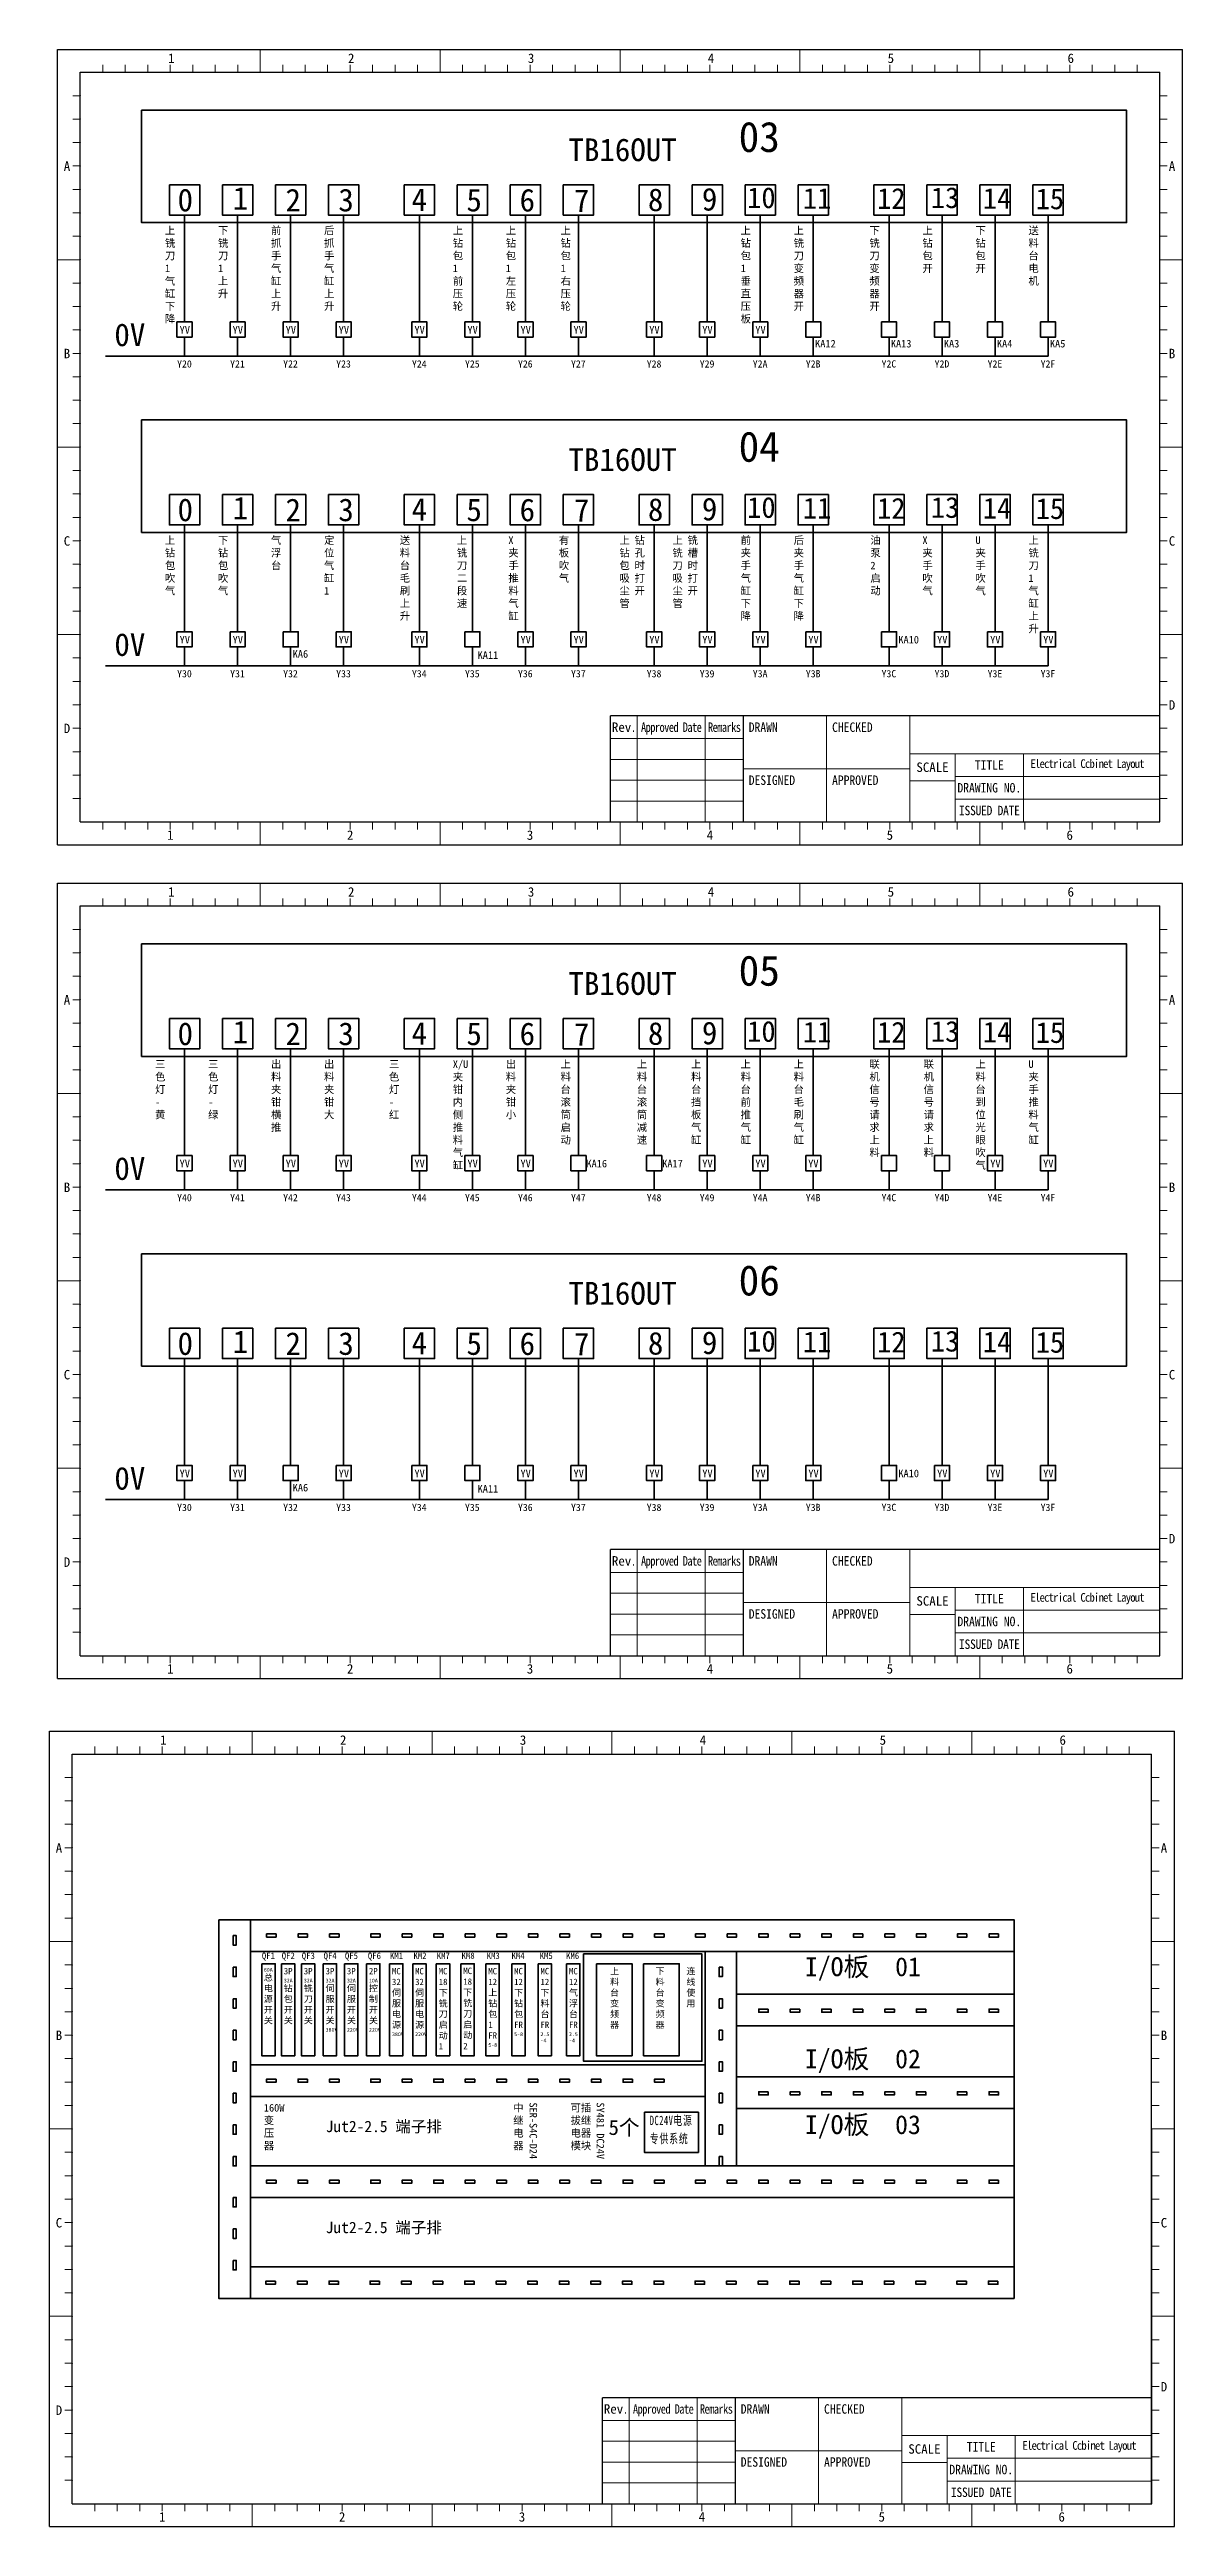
# Model space of a CAD drawing. Header units: millimetres. Extents: x 26 to 3546, y -73 to 3113.
# Drawn here: x 28 to 328, y 163 to 817 of the extents above; entities that cross this region are included whole.
import ezdxf

# ---------------------------------------------------------------- set-up
doc = ezdxf.new("R2010")
doc.units = ezdxf.units.MM
doc.header["$PDSIZE"] = -5
doc.layers.get('0').update_dxf_attribs({"lineweight": 35})
for name, color, linetype, lineweight in [('图框', 7, 'Continuous', 30), ('尺寸线层', 3, 'Continuous', 18), ('粗实线层', 7, 'Continuous', 35), ('细实线层', 7, 'Continuous', 18)]:
    doc.layers.add(name, color=color, linetype=linetype, lineweight=lineweight)
doc.styles.add('GG', font='')
doc.styles.add('SLDTEXTSTYLE0', font='', dxfattribs={"width": 0.7})
doc.styles.add('标准', font='', dxfattribs={"width": 0.667})
doc.styles.add('样式 1', font='')
doc.styles.get('GG').set_extended_font_data('宋体')
doc.styles.get('SLDTEXTSTYLE0').set_extended_font_data('宋体')
doc.styles.get('标准').set_extended_font_data('宋体')
doc.styles.get('样式 1').set_extended_font_data('宋体')

msp = doc.modelspace()

# ---------------------------------------------------------------- texts
at = {"color": 0, "attachment_point": 1}
for s, insert, char_height, width, style in [('TB16OUT', (165.5, 793.56), 6, 22.5454, '样式 1'), ('03', (210.42, 797.98), 8, 22.5454, '样式 1'), ('0', (62.28, 780.3), 6, 6.0556, '样式 1'), ('1', (76.85, 780.75), 6, 6.0556, '样式 1'), ('2', (90.78, 780.28), 6, 6.0556, '样式 1'), ('3', (104.73, 780.3), 6, 6.0556, '样式 1'), ('4', (124.07, 780.4), 6, 6.0556, '样式 1'), ('5', (138.55, 780.29), 6, 6.0556, '样式 1'), ('6', (152.59, 780.27), 6, 6.0556, '样式 1'), ('7', (166.94, 780.15), 6, 6.0556, '样式 1'), ('8', (186.47, 780.37), 6, 6.0556, '样式 1'), ('9', (200.72, 780.51), 6, 6.0556, '样式 1'), ('10', (212.7, 780.66), 5.5, 6.0556, '样式 1'), ('11', (227.41, 780.49), 5.5, 6.0556, '样式 1'), ('12', (246.99, 780.45), 5.5, 6.0556, '样式 1'), ('13', (261.2, 780.67), 5.5, 6.0556, '样式 1'), ('14', (274.92, 780.49), 5.5, 6.0556, '样式 1'), ('15', (288.86, 780.37), 5.5, 6.0556, '样式 1'), ('上铣刀\\P1\\P气缸下降', (58.95, 770.25), 2, 2.93, '样式 1'), ('下铣刀1上升', (72.95, 770.25), 2, 2.93, '样式 1'), ('前抓手气缸上升', (86.95, 770.25), 2, 2.93, '样式 1'), ('后抓手气缸上升', (100.95, 770.25), 2, 2.93, '样式 1'), ('上钻包\\P1\\P前\\P压轮', (134.95, 770.25), 2, 2.93, '样式 1'), ('上钻包\\P1\\P左\\P压轮', (148.95, 770.25), 2, 2.93, '样式 1'), ('上钻包\\P1\\P右\\P压轮', (163.41, 770.25), 2, 2.93, '样式 1'), ('上钻包\\P1垂直压板', (210.95, 770.25), 2, 2.93, '样式 1'), ('上铣刀变频器开', (224.95, 770.25), 2, 2.93, '样式 1'), ('下铣刀变频器开', (244.95, 770.25), 2, 2.93, '样式 1'), ('上钻包开', (258.95, 770.25), 2, 2.93, '样式 1'), ('下钻包开', (272.95, 770.25), 2, 2.93, '样式 1'), ('送料台电机', (286.95, 770.25), 2, 2.93, '样式 1'), ('0V', (45.6, 744.7), 6, 8.7024, '样式 1'), ('YV', (62.83, 744), 2, 2.8645, '样式 1'), ('YV', (76.83, 744), 2, 2.8645, '样式 1'), ('YV', (90.83, 744), 2, 2.8645, '样式 1'), ('YV', (104.83, 744), 2, 2.8645, '样式 1'), ('YV', (124.83, 744), 2, 2.8645, '样式 1'), ('YV', (138.83, 744), 2, 2.8645, '样式 1'), ('YV', (152.83, 744), 2, 2.8645, '样式 1'), ('YV', (166.83, 744), 2, 2.8645, '样式 1'), ('YV', (186.83, 744), 2, 2.8645, '样式 1'), ('YV', (200.83, 744), 2, 2.8645, '样式 1'), ('YV', (214.83, 744), 2, 2.8645, '样式 1'), ('KA12', (230.61, 740.36), 2, 2.8645, '样式 1'), ('KA13', (250.61, 740.36), 2, 2.8645, '样式 1'), ('KA3', (264.61, 740.36), 2, 2.8645, '样式 1'), ('KA4', (278.61, 740.36), 2, 2.8645, '样式 1'), ('KA5', (292.61, 740.36), 2, 2.8645, '样式 1'), ('Y20', (62.16, 734.96), 1.9, 5.8653, '样式 1'), ('Y21', (76.16, 734.96), 1.9, 5.8653, '样式 1'), ('Y22', (90.16, 734.96), 1.9, 5.8653, '样式 1'), ('Y23', (104.16, 734.96), 1.9, 5.8653, '样式 1'), ('Y24', (124.16, 734.96), 1.9, 5.8653, '样式 1'), ('Y25', (138.16, 734.96), 1.9, 5.8653, '样式 1'), ('Y26', (152.16, 734.96), 1.9, 5.8653, '样式 1'), ('Y27', (166.16, 734.96), 1.9, 5.8653, '样式 1'), ('Y28', (186.16, 734.96), 1.9, 5.8653, '样式 1'), ('Y29', (200.16, 734.96), 1.9, 5.8653, '样式 1'), ('Y2A', (214.16, 734.96), 1.9, 5.8653, '样式 1'), ('Y2B', (228.16, 734.96), 1.9, 5.8653, '样式 1'), ('Y2C', (248.16, 734.96), 1.9, 5.8653, '样式 1'), ('Y2D', (262.16, 734.96), 1.9, 5.8653, '样式 1'), ('Y2E', (276.16, 734.96), 1.9, 5.8653, '样式 1'), ('Y2F', (290.16, 734.96), 1.9, 5.8653, '样式 1'), ('04', (210.42, 716.17), 8, 22.5454, '样式 1'), ('TB16OUT', (165.5, 711.75), 6, 22.5454, '样式 1'), ('0', (62.28, 698.48), 6, 6.0556, '样式 1'), ('1', (76.85, 698.94), 6, 6.0556, '样式 1'), ('2', (90.78, 698.46), 6, 6.0556, '样式 1'), ('3', (104.73, 698.48), 6, 6.0556, '样式 1'), ('4', (124.07, 698.58), 6, 6.0556, '样式 1'), ('5', (138.55, 698.48), 6, 6.0556, '样式 1'), ('6', (152.59, 698.46), 6, 6.0556, '样式 1'), ('7', (166.94, 698.34), 6, 6.0556, '样式 1'), ('8', (186.47, 698.55), 6, 6.0556, '样式 1'), ('9', (200.72, 698.69), 6, 6.0556, '样式 1'), ('10', (212.7, 698.85), 5.5, 6.0556, '样式 1'), ('11', (227.41, 698.68), 5.5, 6.0556, '样式 1'), ('12', (246.99, 698.63), 5.5, 6.0556, '样式 1'), ('13', (261.2, 698.86), 5.5, 6.0556, '样式 1'), ('14', (274.92, 698.67), 5.5, 6.0556, '样式 1'), ('15', (288.86, 698.55), 5.5, 6.0556, '样式 1'), ('上钻包吹气', (58.95, 688.44), 2, 2.93, '样式 1'), ('下钻包吹气', (72.95, 688.44), 2, 2.93, '样式 1'), ('气浮台', (86.95, 688.44), 2, 2.93, '样式 1'), ('定位气缸1', (100.95, 688.44), 2, 2.93, '样式 1'), ('送料台毛刷上升', (120.95, 688.44), 2, 2.93, '样式 1'), ('上铣刀二段速', (136.04, 688.44), 2, 2.93, '样式 1'), ('有板吹气', (162.95, 688.44), 2, 2.93, '样式 1'), ('上钻包吸尘管', (178.95, 688.44), 2, 2.93, '样式 1'), ('钻孔时打开', (182.95, 688.44), 2, 2.93, '样式 1'), ('上铣刀吸尘管', (192.95, 688.44), 2, 2.93, '样式 1'), ('铣 槽时打开', (196.95, 688.44), 2, 2.93, '样式 1'), ('前夹手气缸下降', (210.95, 688.44), 2, 2.93, '样式 1'), ('后夹手气缸下降', (224.95, 688.44), 2, 2.93, '样式 1'), ('油泵\\P2\\P启动', (245.21, 688.44), 2, 2.93, '样式 1'), ('X\\P夹手吹气', (258.95, 688.44), 2, 2.93, '样式 1'), ('U\\P夹手吹气', (272.95, 688.44), 2, 2.93, '样式 1'), ('上铣刀\\P1\\P气缸上升', (286.95, 688.44), 2, 2.93, '样式 1'), ('0V', (45.6, 662.89), 6, 8.7024, '样式 1'), ('YV', (62.83, 662.18), 2, 2.8645, '样式 1'), ('YV', (76.83, 662.18), 2, 2.8645, '样式 1'), ('YV', (104.83, 662.18), 2, 2.8645, '样式 1'), ('YV', (124.83, 662.18), 2, 2.8645, '样式 1'), ('YV', (152.83, 662.18), 2, 2.8645, '样式 1'), ('YV', (166.83, 662.18), 2, 2.8645, '样式 1'), ('YV', (186.83, 662.18), 2, 2.8645, '样式 1'), ('YV', (200.83, 662.18), 2, 2.8645, '样式 1'), ('YV', (214.83, 662.18), 2, 2.8645, '样式 1'), ('YV', (228.83, 662.18), 2, 2.8645, '样式 1'), ('KA10', (252.6, 662.18), 2, 2.8645, '样式 1'), ('YV', (262.83, 662.18), 2, 2.8645, '样式 1'), ('YV', (276.83, 662.18), 2, 2.8645, '样式 1'), ('YV', (290.83, 662.18), 2, 2.8645, '样式 1'), ('KA6', (92.68, 658.41), 2, 2.8645, '样式 1'), ('KA11', (141.5, 658.12), 2, 2.8645, '样式 1'), ('Y30', (62.16, 653.15), 1.9, 5.8653, '样式 1'), ('Y31', (76.16, 653.15), 1.9, 5.8653, '样式 1'), ('Y32', (90.16, 653.15), 1.9, 5.8653, '样式 1'), ('Y33', (104.16, 653.15), 1.9, 5.8653, '样式 1'), ('Y34', (124.16, 653.15), 1.9, 5.8653, '样式 1'), ('Y35', (138.16, 653.15), 1.9, 5.8653, '样式 1'), ('Y36', (152.16, 653.15), 1.9, 5.8653, '样式 1'), ('Y37', (166.16, 653.15), 1.9, 5.8653, '样式 1'), ('Y38', (186.16, 653.15), 1.9, 5.8653, '样式 1'), ('Y39', (200.16, 653.15), 1.9, 5.8653, '样式 1'), ('Y3A', (214.16, 653.15), 1.9, 5.8653, '样式 1'), ('Y3B', (228.16, 653.15), 1.9, 5.8653, '样式 1'), ('Y3C', (248.16, 653.15), 1.9, 5.8653, '样式 1'), ('Y3D', (262.16, 653.15), 1.9, 5.8653, '样式 1'), ('Y3E', (276.16, 653.15), 1.9, 5.8653, '样式 1'), ('Y3F', (290.16, 653.15), 1.9, 5.8653, '样式 1'), ('{\\W0.9;\\T0.85;Electrical Ccbinet Layout}', (287.49, 629.59), 2.3, 61.5875, 'GG'), ('05', (210.42, 577.79), 8, 22.5454, '样式 1'), ('TB16OUT', (165.5, 573.37), 6, 22.5454, '样式 1'), ('0', (62.28, 560.11), 6, 6.0556, '样式 1'), ('1', (76.85, 560.56), 6, 6.0556, '样式 1'), ('2', (90.78, 560.09), 6, 6.0556, '样式 1'), ('3', (104.73, 560.11), 6, 6.0556, '样式 1'), ('4', (124.07, 560.21), 6, 6.0556, '样式 1'), ('5', (138.55, 560.1), 6, 6.0556, '样式 1'), ('6', (152.59, 560.09), 6, 6.0556, '样式 1'), ('7', (166.94, 559.96), 6, 6.0556, '样式 1'), ('8', (186.47, 560.18), 6, 6.0556, '样式 1'), ('9', (200.72, 560.32), 6, 6.0556, '样式 1'), ('10', (212.7, 560.47), 5.5, 6.0556, '样式 1'), ('11', (227.41, 560.3), 5.5, 6.0556, '样式 1'), ('12', (246.99, 560.26), 5.5, 6.0556, '样式 1'), ('13', (261.2, 560.48), 5.5, 6.0556, '样式 1'), ('14', (274.92, 560.3), 5.5, 6.0556, '样式 1'), ('15', (288.86, 560.18), 5.5, 6.0556, '样式 1'), ('0V', (45.6, 524.51), 6, 8.7024, '样式 1'), ('YV', (62.83, 523.81), 2, 2.8645, '样式 1'), ('YV', (76.83, 523.81), 2, 2.8645, '样式 1'), ('YV', (90.83, 523.81), 2, 2.8645, '样式 1'), ('YV', (104.83, 523.81), 2, 2.8645, '样式 1'), ('YV', (124.83, 523.81), 2, 2.8645, '样式 1'), ('YV', (138.83, 523.81), 2, 2.8645, '样式 1'), ('YV', (152.83, 523.81), 2, 2.8645, '样式 1'), ('KA16', (170.24, 523.81), 2, 2.8645, '样式 1'), ('KA17', (190.24, 523.81), 2, 2.8645, '样式 1'), ('YV', (200.83, 523.81), 2, 2.8645, '样式 1'), ('YV', (214.83, 523.81), 2, 2.8645, '样式 1'), ('YV', (228.79, 523.81), 2, 2.8645, '样式 1'), ('YV', (276.86, 523.81), 2, 2.8645, '样式 1'), ('YV', (290.82, 523.81), 2, 2.8645, '样式 1'), ('Y40', (62.16, 514.77), 1.9, 5.8653, '样式 1'), ('Y41', (76.16, 514.77), 1.9, 5.8653, '样式 1'), ('Y42', (90.16, 514.77), 1.9, 5.8653, '样式 1'), ('Y43', (104.16, 514.77), 1.9, 5.8653, '样式 1'), ('Y44', (124.16, 514.77), 1.9, 5.8653, '样式 1'), ('Y45', (138.16, 514.77), 1.9, 5.8653, '样式 1'), ('Y46', (152.16, 514.77), 1.9, 5.8653, '样式 1'), ('Y47', (166.16, 514.77), 1.9, 5.8653, '样式 1'), ('Y48', (186.16, 514.77), 1.9, 5.8653, '样式 1'), ('Y49', (200.16, 514.77), 1.9, 5.8653, '样式 1'), ('Y4A', (214.16, 514.77), 1.9, 5.8653, '样式 1'), ('Y4B', (228.16, 514.77), 1.9, 5.8653, '样式 1'), ('Y4C', (248.16, 514.77), 1.9, 5.8653, '样式 1'), ('Y4D', (262.16, 514.77), 1.9, 5.8653, '样式 1'), ('Y4E', (276.16, 514.77), 1.9, 5.8653, '样式 1'), ('Y4F', (290.16, 514.77), 1.9, 5.8653, '样式 1'), ('TB16OUT', (165.5, 491.56), 6, 22.5454, '样式 1'), ('06', (210.42, 495.98), 8, 22.5454, '样式 1'), ('0', (62.28, 478.29), 6, 6.0556, '样式 1'), ('1', (76.85, 478.75), 6, 6.0556, '样式 1'), ('2', (90.78, 478.28), 6, 6.0556, '样式 1'), ('3', (104.73, 478.29), 6, 6.0556, '样式 1'), ('4', (124.07, 478.4), 6, 6.0556, '样式 1'), ('5', (138.55, 478.29), 6, 6.0556, '样式 1'), ('6', (152.59, 478.27), 6, 6.0556, '样式 1'), ('7', (166.94, 478.15), 6, 6.0556, '样式 1'), ('8', (186.47, 478.36), 6, 6.0556, '样式 1'), ('9', (200.72, 478.51), 6, 6.0556, '样式 1'), ('10', (212.7, 478.66), 5.5, 6.0556, '样式 1'), ('11', (227.41, 478.49), 5.5, 6.0556, '样式 1'), ('12', (246.99, 478.44), 5.5, 6.0556, '样式 1'), ('13', (261.2, 478.67), 5.5, 6.0556, '样式 1'), ('14', (274.92, 478.48), 5.5, 6.0556, '样式 1'), ('15', (288.86, 478.36), 5.5, 6.0556, '样式 1'), ('0V', (45.6, 442.7), 6, 8.7024, '样式 1'), ('YV', (62.83, 441.99), 2, 2.8645, '样式 1'), ('YV', (76.83, 441.99), 2, 2.8645, '样式 1'), ('YV', (104.83, 441.99), 2, 2.8645, '样式 1'), ('YV', (124.83, 441.99), 2, 2.8645, '样式 1'), ('YV', (152.83, 441.99), 2, 2.8645, '样式 1'), ('YV', (166.83, 441.99), 2, 2.8645, '样式 1'), ('YV', (186.83, 441.99), 2, 2.8645, '样式 1'), ('YV', (200.83, 441.99), 2, 2.8645, '样式 1'), ('YV', (214.83, 441.99), 2, 2.8645, '样式 1'), ('YV', (228.83, 441.99), 2, 2.8645, '样式 1'), ('KA10', (252.6, 441.99), 2, 2.8645, '样式 1'), ('YV', (262.83, 441.99), 2, 2.8645, '样式 1'), ('YV', (276.83, 441.99), 2, 2.8645, '样式 1'), ('YV', (290.83, 441.99), 2, 2.8645, '样式 1'), ('Y30', (62.16, 432.96), 1.9, 5.8653, '样式 1'), ('Y31', (76.16, 432.96), 1.9, 5.8653, '样式 1'), ('Y32', (90.16, 432.96), 1.9, 5.8653, '样式 1'), ('KA6', (92.68, 438.23), 2, 2.8645, '样式 1'), ('Y33', (104.16, 432.96), 1.9, 5.8653, '样式 1'), ('Y34', (124.16, 432.96), 1.9, 5.8653, '样式 1'), ('Y35', (138.16, 432.96), 1.9, 5.8653, '样式 1'), ('KA11', (141.5, 437.93), 2, 2.8645, '样式 1'), ('Y36', (152.16, 432.96), 1.9, 5.8653, '样式 1'), ('Y37', (166.16, 432.96), 1.9, 5.8653, '样式 1'), ('Y38', (186.16, 432.96), 1.9, 5.8653, '样式 1'), ('Y39', (200.16, 432.96), 1.9, 5.8653, '样式 1'), ('Y3A', (214.16, 432.96), 1.9, 5.8653, '样式 1'), ('Y3B', (228.16, 432.96), 1.9, 5.8653, '样式 1'), ('Y3C', (248.16, 432.96), 1.9, 5.8653, '样式 1'), ('Y3D', (262.16, 432.96), 1.9, 5.8653, '样式 1'), ('Y3E', (276.16, 432.96), 1.9, 5.8653, '样式 1'), ('Y3F', (290.16, 432.96), 1.9, 5.8653, '样式 1'), ('{\\W0.9;\\T0.85;Electrical Ccbinet Layout}', (287.49, 409.4), 2.3, 61.5875, 'GG')]:
    msp.add_mtext(s, dxfattribs=dict(at, insert=insert, char_height=char_height, width=width, style=style))
at = {"color": 3, "width": 2.93, "attachment_point": 1, "style": '样式 1'}
for s, insert, char_height in [('X夹手推料气缸\\P', (149.62, 688.44), 2), ('三色灯-黄\\P', (56.35, 550.07), 2), ('三色灯-绿\\P', (70.35, 550.07), 2), ('出料夹钳横推\\P', (86.95, 550.07), 2), ('出料夹钳大\\P', (100.95, 550.07), 2), ('三色灯-红\\P', (118.09, 550.07), 2), ('X/U夹钳内侧推料气缸\\P', (134.95, 550.07), 2), ('出料夹钳小\\P', (148.95, 550.07), 2), ('上料台滚筒启动\\P', (163.41, 550.07), 2), ('上料台滚筒减速\\P', (183.55, 550.07), 2), ('上料台挡板气缸\\P', (197.85, 550.07), 2), ('上料台前推气缸\\P', (210.95, 550.07), 2), ('上料台毛刷气缸\\P', (224.95, 550.07), 2), ('联机信号请求上料\\P', (244.95, 550.07), 2), ('联机信号请求上料\\P', (259.27, 550.07), 2), ('上料台到位光眼吹气\\P', (272.95, 550.07), 2), ('U夹手推料气缸\\P', (286.95, 550.07), 2), ('上料台变频器', (176.48, 310.38), 1.7), ('下料台变频器', (188.5, 310.38), 1.7), ('连线使用', (196.63, 310.38), 1.7)]:
    msp.add_mtext(s, dxfattribs=dict(at, insert=insert, char_height=char_height))
at = {"attachment_point": 1}
for s, insert, char_height, width, style in [('QF1', (84.53, 314.45), 1.7, 2.93, '样式 1'), ('QF2', (89.79, 314.45), 1.7, 2.93, '样式 1'), ('QF3', (95.08, 314.45), 1.7, 2.93, '样式 1'), ('QF4', (100.84, 314.45), 1.7, 2.93, '样式 1'), ('QF5', (106.46, 314.45), 1.7, 2.93, '样式 1'), ('QF6', (112.52, 314.45), 1.7, 2.93, '样式 1'), ('KM1', (118.36, 314.45), 1.7, 2.93, '样式 1'), ('KM2', (124.56, 314.45), 1.7, 2.93, '样式 1'), ('KM7', (130.7, 314.45), 1.7, 2.93, '样式 1'), ('KM8', (137.26, 314.45), 1.7, 2.93, '样式 1'), ('KM3', (143.89, 314.45), 1.7, 2.93, '样式 1'), ('KM4', (150.46, 314.45), 1.7, 2.93, '样式 1'), ('KM5', (157.88, 314.45), 1.7, 2.93, '样式 1'), ('KM6', (164.86, 314.45), 1.7, 2.93, '样式 1'), ('{\\H0.5882x;60A}总电源开关', (85.06, 310.38), 1.7, 2.93, '样式 1'), ('3P\\P{\\H0.5882x;32A}钻包开关', (90.33, 310.38), 1.7, 2.93, '样式 1'), ('3P\\P{\\H0.5882x;32A}铣刀开关', (95.61, 310.38), 1.7, 2.93, '样式 1'), ('3P\\P{\\H0.5882x;32A}伺服开关{\\H0.5882x;380V}', (101.37, 310.38), 1.7, 2.93, '样式 1'), ('3P\\P{\\H0.5882x;32A}伺服开关{\\H0.5882x;220V}', (106.99, 310.38), 1.7, 2.93, '样式 1'), ('2P\\P{\\H0.5882x;10A}控制开关{\\H0.5882x;220V}', (112.81, 310.38), 1.7, 2.93, '样式 1'), ('MC\\P32伺服电源{\\H0.5882x;380V}', (118.89, 310.38), 1.7, 2.93, '样式 1'), ('MC\\P32伺服电源{\\H0.5882x;220V}', (125, 310.38), 1.7, 2.93, '样式 1'), ('MC\\P18\\P下铣刀\\P启动\\P1', (131.23, 310.38), 1.7, 2.93, '样式 1'), ('MC\\P18\\P下铣刀\\P启动\\P2', (137.72, 310.45), 1.7, 2.93, '样式 1'), ('MC\\P12上钻包1\\PFR\\P{\\H0.5882x;5-8}', (144.32, 310.38), 1.7, 2.93, '样式 1'), ('MC\\P12下钻包\\PFR\\P{\\H0.5882x;5-8}', (151.15, 310.38), 1.7, 2.93, '样式 1'), ('MC\\P12下料台\\PFR\\P{\\H0.5882x;2.5\\P-4}', (158.1, 310.38), 1.7, 2.93, '样式 1'), ('MC\\P12气浮台\\PFR\\P{\\H0.5882x;2.5\\P-4}', (165.62, 310.38), 1.7, 2.93, '样式 1'), ('I/O板  01', (227.91, 313.2), 5, 45.5472, '样式 1'), ('I/O板  02', (227.91, 288.86), 5, 45.5472, '样式 1'), ('160W变压器', (85.06, 274.44), 2, 2.93, '样式 1'), ('Jut2-2.5 端子排', (101.4, 270.01), 3, 57.0452, '样式 1'), ('中继电器', (150.92, 274.44), 2, 2.93, '样式 1'), ('可插拔继电器模块', (166.05, 274.44), 2, 5.9778, '样式 1'), ('5个', (176.09, 270.27), 4, 10.9446, '样式 1'), ('I/O板  03', (227.91, 271.49), 5, 45.5472, '样式 1'), ('Jut2-2.5 端子排', (101.4, 243.34), 3, 57.0452, '样式 1'), ('{\\W0.9;\\T0.85;Electrical Ccbinet Layout}', (285.36, 185.42), 2.3, 61.5875, 'GG')]:
    msp.add_mtext(s, dxfattribs=dict(at, insert=insert, char_height=char_height, width=width, style=style))
at = {"char_height": 2, "width": 18.1687, "attachment_point": 1, "rotation": 270, "style": '样式 1'}
for s, insert in [('SER-S4C-D24', (157.21, 274.86)), ('SY481 DC24V', (174.93, 274.86))]:
    msp.add_mtext(s, dxfattribs=dict(at, insert=insert))
at = {"layer": '图框', "color": 0, "lineweight": 15, "char_height": 2.5, "style": 'SLDTEXTSTYLE0'}
for s, insert, width, attachment_point in [('{\\W1;1}', (60.63, 815.99), 2.0278, 2), ('{\\W1;2}', (108.12, 815.99), 2.75, 2), ('{\\W1;3}', (155.62, 815.99), 2.6944, 2), ('{\\W1;4}', (203.12, 815.99), 3.0556, 2), ('{\\W1;5}', (250.62, 815.99), 2.6944, 2), ('{\\W1;6}', (298.12, 815.99), 2.8333, 2), ('{\\W1;A}', (33.08, 787.5), 3.3611, 2), ('{\\W1;A}', (324.85, 787.5), 3.3611, 2), ('{\\W1;B}', (33.08, 738), 3.1944, 2), ('{\\W1;B}', (324.85, 738), 3.1944, 2), ('{\\W1;C}', (33.08, 688.5), 3.0833, 2), ('{\\W1;C}', (324.85, 688.5), 3.0833, 2), ('{\\W1;D}', (324.85, 645.19), 3.1111, 2), ('{\\W1;D}', (33.08, 639), 3.1111, 2), ('{\\W1;Rev\\W0.7;.}', (180.11, 639.32), 11.3306, 2), ('{\\W0.8;\\T0.9;Approved Date}', (192.61, 639.32), 33.1867, 2), ('{\\W0.8;\\T0.9;Remarks}', (206.61, 639.32), 17.5822, 2), ('{\\W0.9;DRAWN}', (213.09, 639.32), 15.775, 1), ('{\\W0.9;CHECKED}', (235.09, 639.32), 21.975, 1), ('{\\W1;SCALE}', (261.61, 628.75), 17.25, 2), ('{\\W0.9;TITLE}', (276.61, 629.32), 15.625, 2), ('{\\W0.9;DESIGNED}', (213.09, 625.32), 25.2, 1), ('{\\W0.9;APPROVED}', (235.09, 625.32), 25.325, 1), ('{\\W0.9;DRAWING NO.}', (276.61, 623.32), 33, 2), ('{\\W0.9;\\T0.95;ISSUED DATE}', (276.61, 617.32), 32.8, 2), ('{\\W1;1}', (60.35, 610.82), 2.0278, 2), ('{\\W1;2}', (107.85, 610.82), 2.75, 2), ('{\\W1;3}', (155.35, 610.82), 2.6944, 2), ('{\\W1;4}', (202.85, 610.82), 3.0556, 2), ('{\\W1;5}', (250.35, 610.82), 2.6944, 2), ('{\\W1;6}', (297.84, 610.82), 2.8333, 2), ('{\\W1;1}', (60.63, 595.81), 2.0278, 2), ('{\\W1;2}', (108.12, 595.81), 2.75, 2), ('{\\W1;3}', (155.62, 595.81), 2.6944, 2), ('{\\W1;4}', (203.12, 595.81), 3.0556, 2), ('{\\W1;5}', (250.62, 595.81), 2.6944, 2), ('{\\W1;6}', (298.12, 595.81), 2.8333, 2), ('{\\W1;A}', (33.08, 567.31), 3.3611, 2), ('{\\W1;A}', (324.85, 567.31), 3.3611, 2), ('{\\W1;B}', (33.08, 517.81), 3.1944, 2), ('{\\W1;B}', (324.85, 517.81), 3.1944, 2), ('{\\W1;C}', (33.08, 468.31), 3.0833, 2), ('{\\W1;C}', (324.85, 468.31), 3.0833, 2), ('{\\W1;D}', (33.08, 418.81), 3.1111, 2), ('{\\W1;Rev\\W0.7;.}', (180.11, 419.13), 11.3306, 2), ('{\\W0.8;\\T0.9;Approved Date}', (192.61, 419.13), 33.1867, 2), ('{\\W0.8;\\T0.9;Remarks}', (206.61, 419.13), 17.5822, 2), ('{\\W0.9;DRAWN}', (213.09, 419.13), 15.775, 1), ('{\\W0.9;CHECKED}', (235.09, 419.13), 21.975, 1), ('{\\W1;D}', (324.85, 425), 3.1111, 2), ('{\\W1;SCALE}', (261.61, 408.56), 17.25, 2), ('{\\W0.9;TITLE}', (276.61, 409.13), 15.625, 2), ('{\\W0.9;DESIGNED}', (213.09, 405.13), 25.2, 1), ('{\\W0.9;APPROVED}', (235.09, 405.13), 25.325, 1), ('{\\W0.9;DRAWING NO.}', (276.61, 403.13), 33, 2), ('{\\W0.9;\\T0.95;ISSUED DATE}', (276.61, 397.13), 32.8, 2), ('{\\W1;1}', (60.35, 390.63), 2.0278, 2), ('{\\W1;2}', (107.85, 390.63), 2.75, 2), ('{\\W1;3}', (155.35, 390.63), 2.6944, 2), ('{\\W1;4}', (202.85, 390.63), 3.0556, 2), ('{\\W1;5}', (250.35, 390.63), 2.6944, 2), ('{\\W1;6}', (297.84, 390.63), 2.8333, 2)]:
    msp.add_mtext(s, dxfattribs=dict(at, insert=insert, width=width, attachment_point=attachment_point))
at = {"layer": '图框', "lineweight": 15, "char_height": 2.5, "style": 'SLDTEXTSTYLE0'}
for s, insert, width, attachment_point in [('{\\W1;1}', (58.5, 371.82), 2.0278, 2), ('{\\W1;2}', (106, 371.82), 2.75, 2), ('{\\W1;3}', (153.5, 371.82), 2.6944, 2), ('{\\W1;4}', (201, 371.82), 3.0556, 2), ('{\\W1;5}', (248.5, 371.82), 2.6944, 2), ('{\\W1;6}', (295.99, 371.82), 2.8333, 2), ('{\\W1;A}', (30.96, 343.33), 3.3611, 2), ('{\\W1;A}', (322.72, 343.33), 3.3611, 2), ('{\\W1;B}', (30.96, 293.83), 3.1944, 2), ('{\\W1;B}', (322.72, 293.83), 3.1944, 2), ('{\\W1;C}', (30.96, 244.33), 3.0833, 2), ('{\\W1;C}', (322.72, 244.33), 3.0833, 2), ('{\\W1;D}', (322.72, 201.02), 3.1111, 2), ('{\\W1;D}', (30.96, 194.83), 3.1111, 2), ('{\\W1;Rev\\W0.7;.}', (177.98, 195.15), 11.3306, 2), ('{\\W0.8;\\T0.9;Approved Date}', (190.48, 195.15), 33.1867, 2), ('{\\W0.8;\\T0.9;Remarks}', (204.48, 195.15), 17.5822, 2), ('{\\W0.9;DRAWN}', (210.97, 195.15), 15.775, 1), ('{\\W0.9;CHECKED}', (232.97, 195.15), 21.975, 1), ('{\\W1;SCALE}', (259.48, 184.58), 17.25, 2), ('{\\W0.9;TITLE}', (274.48, 185.15), 15.625, 2), ('{\\W0.9;DESIGNED}', (210.97, 181.15), 25.2, 1), ('{\\W0.9;APPROVED}', (232.97, 181.15), 25.325, 1), ('{\\W0.9;DRAWING NO.}', (274.48, 179.15), 33, 2), ('{\\W0.9;\\T0.95;ISSUED DATE}', (274.48, 173.15), 32.8, 2), ('{\\W1;1}', (58.23, 166.65), 2.0278, 2), ('{\\W1;2}', (105.73, 166.65), 2.75, 2), ('{\\W1;3}', (153.23, 166.65), 2.6944, 2), ('{\\W1;4}', (200.72, 166.65), 3.0556, 2), ('{\\W1;5}', (248.22, 166.65), 2.6944, 2), ('{\\W1;6}', (295.72, 166.65), 2.8333, 2)]:
    msp.add_mtext(s, dxfattribs=dict(at, insert=insert, width=width, attachment_point=attachment_point))
at = {"layer": '尺寸线层', "color": 0, "insert": (186.94, 271.36), "char_height": 2.5, "width": 12.129, "attachment_point": 1, "line_spacing_factor": 1.15057, "style": '标准'}
msp.add_mtext('\\T1.1;DC24V电源专供系统', dxfattribs=at)

# ---------------------------------------------------------------- linework, layer by layer
at = {"color": 0}
for p, q in [((64.13, 773.32), (64.13, 745.1)), ((78.13, 773.32), (78.13, 745.1)), ((92.13, 773.32), (92.13, 745.1)), ((106.13, 773.32), (106.13, 745.1)), ((126.13, 773.32), (126.13, 745.1)), ((140.13, 773.32), (140.13, 745.1)), ((154.13, 773.32), (154.13, 745.1)), ((168.13, 773.32), (168.13, 745.1)), ((188.13, 773.32), (188.13, 745.1)), ((202.13, 773.32), (202.13, 745.1)), ((216.13, 773.32), (216.13, 745.1)), ((230.13, 773.32), (230.13, 745.1)), ((250.13, 773.32), (250.13, 745.1)), ((264.13, 773.32), (264.13, 745.1)), ((278.13, 773.32), (278.13, 745.1)), ((292.13, 773.32), (292.13, 745.1)), ((64.13, 741.1), (64.13, 736.1)), ((78.13, 741.1), (78.13, 736.1)), ((92.13, 741.1), (92.13, 736.1)), ((106.13, 741.1), (106.13, 736.1)), ((126.13, 741.1), (126.13, 736.1)), ((140.13, 741.1), (140.13, 736.1)), ((154.13, 741.1), (154.13, 736.1)), ((168.13, 741.1), (168.13, 736.1)), ((188.13, 741.1), (188.13, 736.1)), ((202.13, 741.1), (202.13, 736.1)), ((216.13, 741.1), (216.13, 736.1)), ((230.13, 741.1), (230.13, 736.1)), ((250.13, 741.1), (250.13, 736.1)), ((264.13, 741.1), (264.13, 736.1)), ((278.13, 741.1), (278.13, 736.1)), ((292.13, 741.1), (292.13, 736.1)), ((292.13, 736.1), (43.26, 736.1)), ((64.13, 691.51), (64.13, 663.28)), ((78.13, 691.51), (78.13, 663.28)), ((92.13, 691.51), (92.13, 663.28)), ((106.13, 691.51), (106.13, 663.28)), ((126.13, 691.51), (126.13, 663.28)), ((140.13, 691.51), (140.13, 663.28)), ((154.13, 691.51), (154.13, 663.28)), ((168.13, 691.51), (168.13, 663.28)), ((188.13, 691.51), (188.13, 663.28)), ((202.13, 691.51), (202.13, 663.28)), ((216.13, 691.51), (216.13, 663.28)), ((230.13, 691.51), (230.13, 663.28)), ((250.13, 691.51), (250.13, 663.28)), ((264.13, 691.51), (264.13, 663.28)), ((278.13, 691.51), (278.13, 663.28)), ((292.13, 691.51), (292.13, 663.28)), ((292.13, 654.28), (43.26, 654.28)), ((64.13, 659.28), (64.13, 654.28)), ((78.13, 659.28), (78.13, 654.28)), ((92.13, 659.28), (92.13, 654.28)), ((106.13, 659.28), (106.13, 654.28)), ((126.13, 659.28), (126.13, 654.28)), ((140.13, 659.28), (140.13, 654.28)), ((154.13, 659.28), (154.13, 654.28)), ((168.13, 659.28), (168.13, 654.28)), ((188.13, 659.28), (188.13, 654.28)), ((202.13, 659.28), (202.13, 654.28)), ((216.13, 659.28), (216.13, 654.28)), ((230.13, 659.28), (230.13, 654.28)), ((250.13, 659.28), (250.13, 654.28)), ((264.13, 659.28), (264.13, 654.28)), ((278.13, 659.28), (278.13, 654.28)), ((292.13, 659.28), (292.13, 654.28)), ((64.13, 553.14), (64.13, 524.91)), ((78.13, 553.14), (78.13, 524.91)), ((92.13, 553.14), (92.13, 524.91)), ((106.13, 553.14), (106.13, 524.91)), ((126.13, 553.14), (126.13, 524.91)), ((140.13, 553.14), (140.13, 524.91)), ((154.13, 553.14), (154.13, 524.91)), ((168.13, 553.14), (168.13, 524.91)), ((188.13, 553.14), (188.13, 524.91)), ((202.13, 553.14), (202.13, 524.91)), ((216.13, 553.14), (216.13, 524.91)), ((230.13, 553.14), (230.13, 524.91)), ((250.13, 553.14), (250.13, 524.91)), ((264.13, 553.14), (264.13, 524.91)), ((278.13, 553.14), (278.13, 524.91)), ((292.13, 553.14), (292.13, 524.91)), ((64.13, 520.91), (64.13, 515.91)), ((78.13, 520.91), (78.13, 515.91)), ((92.13, 520.91), (92.13, 515.91)), ((106.13, 520.91), (106.13, 515.91)), ((126.13, 520.91), (126.13, 515.91)), ((140.13, 520.91), (140.13, 515.91)), ((154.13, 520.91), (154.13, 515.91)), ((168.13, 520.91), (168.13, 515.91)), ((188.13, 520.91), (188.13, 515.91)), ((202.13, 520.91), (202.13, 515.91)), ((216.13, 520.91), (216.13, 515.91)), ((230.13, 520.91), (230.13, 515.91)), ((250.13, 520.91), (250.13, 515.91)), ((264.13, 520.91), (264.13, 515.91)), ((278.13, 520.91), (278.13, 515.91)), ((292.13, 520.91), (292.13, 515.91)), ((292.13, 515.91), (43.26, 515.91)), ((64.13, 471.32), (64.13, 443.09)), ((78.13, 471.32), (78.13, 443.09)), ((92.13, 471.32), (92.13, 443.09)), ((106.13, 471.32), (106.13, 443.09)), ((126.13, 471.32), (126.13, 443.09)), ((140.13, 471.32), (140.13, 443.09)), ((154.13, 471.32), (154.13, 443.09)), ((168.13, 471.32), (168.13, 443.09)), ((188.13, 471.32), (188.13, 443.09)), ((202.13, 471.32), (202.13, 443.09)), ((216.13, 471.32), (216.13, 443.09)), ((230.13, 471.32), (230.13, 443.09)), ((250.13, 471.32), (250.13, 443.09)), ((264.13, 471.32), (264.13, 443.09)), ((278.13, 471.32), (278.13, 443.09)), ((292.13, 471.32), (292.13, 443.09)), ((64.13, 439.09), (64.13, 434.09)), ((78.13, 439.09), (78.13, 434.09)), ((92.13, 439.09), (92.13, 434.09)), ((106.13, 439.09), (106.13, 434.09)), ((126.13, 439.09), (126.13, 434.09)), ((140.13, 439.09), (140.13, 434.09)), ((154.13, 439.09), (154.13, 434.09)), ((168.13, 439.09), (168.13, 434.09)), ((188.13, 439.09), (188.13, 434.09)), ((202.13, 439.09), (202.13, 434.09)), ((216.13, 439.09), (216.13, 434.09)), ((230.13, 439.09), (230.13, 434.09)), ((250.13, 439.09), (250.13, 434.09)), ((264.13, 439.09), (264.13, 434.09)), ((278.13, 439.09), (278.13, 434.09)), ((292.13, 439.09), (292.13, 434.09)), ((292.13, 434.09), (43.26, 434.09))]:
    msp.add_line(p, q, dxfattribs=at)
for p, q in [((81.57, 323.09), (81.57, 223.09)), ((81.57, 323.09), (81.57, 314.76)), ((81.57, 314.76), (283.17, 314.76)), ((201.57, 314.76), (201.57, 258.09)), ((209.9, 314.76), (209.9, 258.09)), ((209.9, 303.42), (283.17, 303.42)), ((213.92, 303.42), (283.17, 303.42)), ((209.9, 295.09), (283.17, 295.09)), ((213.92, 295.09), (283.17, 295.09)), ((81.57, 284.76), (201.57, 284.76)), ((209.9, 281.61), (283.17, 281.61)), ((213.92, 281.61), (283.17, 281.61)), ((201.57, 276.43), (81.57, 276.43)), ((209.9, 273.28), (283.17, 273.28)), ((213.92, 273.28), (283.17, 273.28)), ((283.17, 258.09), (81.57, 258.09)), ((283.17, 249.76), (81.57, 249.76)), ((81.57, 231.42), (283.17, 231.42))]:
    msp.add_line(p, q)
for points in [[(52.78, 801.02), (312.87, 801.02), (312.87, 771.32), (52.78, 771.32)], [(60.13, 781.32), (68.13, 781.32), (68.13, 773.32), (60.13, 773.32)], [(74.13, 781.32), (82.13, 781.32), (82.13, 773.32), (74.13, 773.32)], [(88.13, 781.32), (96.13, 781.32), (96.13, 773.32), (88.13, 773.32)], [(102.13, 781.32), (110.13, 781.32), (110.13, 773.32), (102.13, 773.32)], [(122.13, 781.32), (130.13, 781.32), (130.13, 773.32), (122.13, 773.32)], [(136.13, 781.32), (144.13, 781.32), (144.13, 773.32), (136.13, 773.32)], [(150.13, 781.32), (158.13, 781.32), (158.13, 773.32), (150.13, 773.32)], [(164.13, 781.32), (172.13, 781.32), (172.13, 773.32), (164.13, 773.32)], [(184.13, 781.32), (192.13, 781.32), (192.13, 773.32), (184.13, 773.32)], [(198.13, 781.32), (206.13, 781.32), (206.13, 773.32), (198.13, 773.32)], [(212.13, 781.32), (220.13, 781.32), (220.13, 773.32), (212.13, 773.32)], [(226.13, 781.32), (234.13, 781.32), (234.13, 773.32), (226.13, 773.32)], [(246.13, 781.32), (254.13, 781.32), (254.13, 773.32), (246.13, 773.32)], [(260.13, 781.32), (268.13, 781.32), (268.13, 773.32), (260.13, 773.32)], [(274.13, 781.32), (282.13, 781.32), (282.13, 773.32), (274.13, 773.32)], [(288.13, 781.32), (296.13, 781.32), (296.13, 773.32), (288.13, 773.32)], [(62.13, 745.1), (66.13, 745.1), (66.13, 741.1), (62.13, 741.1)], [(76.13, 745.1), (80.13, 745.1), (80.13, 741.1), (76.13, 741.1)], [(90.13, 745.1), (94.13, 745.1), (94.13, 741.1), (90.13, 741.1)], [(104.13, 745.1), (108.13, 745.1), (108.13, 741.1), (104.13, 741.1)], [(124.13, 745.1), (128.13, 745.1), (128.13, 741.1), (124.13, 741.1)], [(138.13, 745.1), (142.13, 745.1), (142.13, 741.1), (138.13, 741.1)], [(152.13, 745.1), (156.13, 745.1), (156.13, 741.1), (152.13, 741.1)], [(166.13, 745.1), (170.13, 745.1), (170.13, 741.1), (166.13, 741.1)], [(186.13, 745.1), (190.13, 745.1), (190.13, 741.1), (186.13, 741.1)], [(200.13, 745.1), (204.13, 745.1), (204.13, 741.1), (200.13, 741.1)], [(214.13, 745.1), (218.13, 745.1), (218.13, 741.1), (214.13, 741.1)], [(228.13, 745.1), (232.13, 745.1), (232.13, 741.1), (228.13, 741.1)], [(248.13, 745.1), (252.13, 745.1), (252.13, 741.1), (248.13, 741.1)], [(262.13, 745.1), (266.13, 745.1), (266.13, 741.1), (262.13, 741.1)], [(276.13, 745.1), (280.13, 745.1), (280.13, 741.1), (276.13, 741.1)], [(290.13, 745.1), (294.13, 745.1), (294.13, 741.1), (290.13, 741.1)], [(52.78, 719.21), (312.87, 719.21), (312.87, 689.51), (52.78, 689.51)], [(60.13, 699.51), (68.13, 699.51), (68.13, 691.51), (60.13, 691.51)], [(74.13, 699.51), (82.13, 699.51), (82.13, 691.51), (74.13, 691.51)], [(88.13, 699.51), (96.13, 699.51), (96.13, 691.51), (88.13, 691.51)], [(102.13, 699.51), (110.13, 699.51), (110.13, 691.51), (102.13, 691.51)], [(122.13, 699.51), (130.13, 699.51), (130.13, 691.51), (122.13, 691.51)], [(136.13, 699.51), (144.13, 699.51), (144.13, 691.51), (136.13, 691.51)], [(150.13, 699.51), (158.13, 699.51), (158.13, 691.51), (150.13, 691.51)], [(164.13, 699.51), (172.13, 699.51), (172.13, 691.51), (164.13, 691.51)], [(184.13, 699.51), (192.13, 699.51), (192.13, 691.51), (184.13, 691.51)], [(198.13, 699.51), (206.13, 699.51), (206.13, 691.51), (198.13, 691.51)], [(212.13, 699.51), (220.13, 699.51), (220.13, 691.51), (212.13, 691.51)], [(226.13, 699.51), (234.13, 699.51), (234.13, 691.51), (226.13, 691.51)], [(246.13, 699.51), (254.13, 699.51), (254.13, 691.51), (246.13, 691.51)], [(260.13, 699.51), (268.13, 699.51), (268.13, 691.51), (260.13, 691.51)], [(274.13, 699.51), (282.13, 699.51), (282.13, 691.51), (274.13, 691.51)], [(288.13, 699.51), (296.13, 699.51), (296.13, 691.51), (288.13, 691.51)], [(62.13, 663.28), (66.13, 663.28), (66.13, 659.28), (62.13, 659.28)], [(76.13, 663.28), (80.13, 663.28), (80.13, 659.28), (76.13, 659.28)], [(90.13, 663.28), (94.13, 663.28), (94.13, 659.28), (90.13, 659.28)], [(104.13, 663.28), (108.13, 663.28), (108.13, 659.28), (104.13, 659.28)], [(124.13, 663.28), (128.13, 663.28), (128.13, 659.28), (124.13, 659.28)], [(138.13, 663.28), (142.13, 663.28), (142.13, 659.28), (138.13, 659.28)], [(152.13, 663.28), (156.13, 663.28), (156.13, 659.28), (152.13, 659.28)], [(166.13, 663.28), (170.13, 663.28), (170.13, 659.28), (166.13, 659.28)], [(186.13, 663.28), (190.13, 663.28), (190.13, 659.28), (186.13, 659.28)], [(200.13, 663.28), (204.13, 663.28), (204.13, 659.28), (200.13, 659.28)], [(214.13, 663.28), (218.13, 663.28), (218.13, 659.28), (214.13, 659.28)], [(228.13, 663.28), (232.13, 663.28), (232.13, 659.28), (228.13, 659.28)], [(248.13, 663.28), (252.13, 663.28), (252.13, 659.28), (248.13, 659.28)], [(262.13, 663.28), (266.13, 663.28), (266.13, 659.28), (262.13, 659.28)], [(276.13, 663.28), (280.13, 663.28), (280.13, 659.28), (276.13, 659.28)], [(290.13, 663.28), (294.13, 663.28), (294.13, 659.28), (290.13, 659.28)], [(52.78, 580.83), (312.87, 580.83), (312.87, 551.13), (52.78, 551.13)], [(60.13, 561.14), (68.13, 561.14), (68.13, 553.14), (60.13, 553.14)], [(74.13, 561.14), (82.13, 561.14), (82.13, 553.14), (74.13, 553.14)], [(88.13, 561.14), (96.13, 561.14), (96.13, 553.14), (88.13, 553.14)], [(102.13, 561.14), (110.13, 561.14), (110.13, 553.14), (102.13, 553.14)], [(122.13, 561.14), (130.13, 561.14), (130.13, 553.14), (122.13, 553.14)], [(136.13, 561.14), (144.13, 561.14), (144.13, 553.14), (136.13, 553.14)], [(150.13, 561.14), (158.13, 561.14), (158.13, 553.14), (150.13, 553.14)], [(164.13, 561.14), (172.13, 561.14), (172.13, 553.14), (164.13, 553.14)], [(184.13, 561.14), (192.13, 561.14), (192.13, 553.14), (184.13, 553.14)], [(198.13, 561.14), (206.13, 561.14), (206.13, 553.14), (198.13, 553.14)], [(212.13, 561.14), (220.13, 561.14), (220.13, 553.14), (212.13, 553.14)], [(226.13, 561.14), (234.13, 561.14), (234.13, 553.14), (226.13, 553.14)], [(246.13, 561.14), (254.13, 561.14), (254.13, 553.14), (246.13, 553.14)], [(260.13, 561.14), (268.13, 561.14), (268.13, 553.14), (260.13, 553.14)], [(274.13, 561.14), (282.13, 561.14), (282.13, 553.14), (274.13, 553.14)], [(288.13, 561.14), (296.13, 561.14), (296.13, 553.14), (288.13, 553.14)], [(62.13, 524.91), (66.13, 524.91), (66.13, 520.91), (62.13, 520.91)], [(76.13, 524.91), (80.13, 524.91), (80.13, 520.91), (76.13, 520.91)], [(90.13, 524.91), (94.13, 524.91), (94.13, 520.91), (90.13, 520.91)], [(104.13, 524.91), (108.13, 524.91), (108.13, 520.91), (104.13, 520.91)], [(124.13, 524.91), (128.13, 524.91), (128.13, 520.91), (124.13, 520.91)], [(138.13, 524.91), (142.13, 524.91), (142.13, 520.91), (138.13, 520.91)], [(152.13, 524.91), (156.13, 524.91), (156.13, 520.91), (152.13, 520.91)], [(166.13, 524.91), (170.13, 524.91), (170.13, 520.91), (166.13, 520.91)], [(186.13, 524.91), (190.13, 524.91), (190.13, 520.91), (186.13, 520.91)], [(200.13, 524.91), (204.13, 524.91), (204.13, 520.91), (200.13, 520.91)], [(214.13, 524.91), (218.13, 524.91), (218.13, 520.91), (214.13, 520.91)], [(228.13, 524.91), (232.13, 524.91), (232.13, 520.91), (228.13, 520.91)], [(248.13, 524.91), (252.13, 524.91), (252.13, 520.91), (248.13, 520.91)], [(262.13, 524.91), (266.13, 524.91), (266.13, 520.91), (262.13, 520.91)], [(276.13, 524.91), (280.13, 524.91), (280.13, 520.91), (276.13, 520.91)], [(290.13, 524.91), (294.13, 524.91), (294.13, 520.91), (290.13, 520.91)], [(52.78, 499.02), (312.87, 499.02), (312.87, 469.32), (52.78, 469.32)], [(60.13, 479.32), (68.13, 479.32), (68.13, 471.32), (60.13, 471.32)], [(74.13, 479.32), (82.13, 479.32), (82.13, 471.32), (74.13, 471.32)], [(88.13, 479.32), (96.13, 479.32), (96.13, 471.32), (88.13, 471.32)], [(102.13, 479.32), (110.13, 479.32), (110.13, 471.32), (102.13, 471.32)], [(122.13, 479.32), (130.13, 479.32), (130.13, 471.32), (122.13, 471.32)], [(136.13, 479.32), (144.13, 479.32), (144.13, 471.32), (136.13, 471.32)], [(150.13, 479.32), (158.13, 479.32), (158.13, 471.32), (150.13, 471.32)], [(164.13, 479.32), (172.13, 479.32), (172.13, 471.32), (164.13, 471.32)], [(184.13, 479.32), (192.13, 479.32), (192.13, 471.32), (184.13, 471.32)], [(198.13, 479.32), (206.13, 479.32), (206.13, 471.32), (198.13, 471.32)], [(212.13, 479.32), (220.13, 479.32), (220.13, 471.32), (212.13, 471.32)], [(226.13, 479.32), (234.13, 479.32), (234.13, 471.32), (226.13, 471.32)], [(246.13, 479.32), (254.13, 479.32), (254.13, 471.32), (246.13, 471.32)], [(260.13, 479.32), (268.13, 479.32), (268.13, 471.32), (260.13, 471.32)], [(274.13, 479.32), (282.13, 479.32), (282.13, 471.32), (274.13, 471.32)], [(288.13, 479.32), (296.13, 479.32), (296.13, 471.32), (288.13, 471.32)], [(62.13, 443.09), (66.13, 443.09), (66.13, 439.09), (62.13, 439.09)], [(76.13, 443.09), (80.13, 443.09), (80.13, 439.09), (76.13, 439.09)], [(90.13, 443.09), (94.13, 443.09), (94.13, 439.09), (90.13, 439.09)], [(104.13, 443.09), (108.13, 443.09), (108.13, 439.09), (104.13, 439.09)], [(124.13, 443.09), (128.13, 443.09), (128.13, 439.09), (124.13, 439.09)], [(138.13, 443.09), (142.13, 443.09), (142.13, 439.09), (138.13, 439.09)], [(152.13, 443.09), (156.13, 443.09), (156.13, 439.09), (152.13, 439.09)], [(166.13, 443.09), (170.13, 443.09), (170.13, 439.09), (166.13, 439.09)], [(186.13, 443.09), (190.13, 443.09), (190.13, 439.09), (186.13, 439.09)], [(200.13, 443.09), (204.13, 443.09), (204.13, 439.09), (200.13, 439.09)], [(214.13, 443.09), (218.13, 443.09), (218.13, 439.09), (214.13, 439.09)], [(228.13, 443.09), (232.13, 443.09), (232.13, 439.09), (228.13, 439.09)], [(248.13, 443.09), (252.13, 443.09), (252.13, 439.09), (248.13, 439.09)], [(262.13, 443.09), (266.13, 443.09), (266.13, 439.09), (262.13, 439.09)], [(276.13, 443.09), (280.13, 443.09), (280.13, 439.09), (276.13, 439.09)], [(290.13, 443.09), (294.13, 443.09), (294.13, 439.09), (290.13, 439.09)]]:
    msp.add_lwpolyline(points, close=True, dxfattribs=at)
for points in [[(73.17, 323.09), (283.17, 323.09), (283.17, 223.09), (73.17, 223.09)], [(76.95, 318.92), (77.79, 318.92), (77.79, 316.42), (76.95, 316.42)], [(88.28, 319.35), (88.28, 318.51), (85.78, 318.51), (85.78, 319.35)], [(96.61, 319.35), (96.61, 318.51), (94.11, 318.51), (94.11, 319.35)], [(104.94, 319.35), (104.94, 318.51), (102.44, 318.51), (102.44, 319.35)], [(104.94, 319.35), (104.94, 318.51), (102.44, 318.51), (102.44, 319.35)], [(115.77, 319.35), (115.77, 318.51), (113.27, 318.51), (113.27, 319.35)], [(124.1, 319.35), (124.1, 318.51), (121.6, 318.51), (121.6, 319.35)], [(132.43, 319.35), (132.43, 318.51), (129.93, 318.51), (129.93, 319.35)], [(140.76, 319.35), (140.76, 318.51), (138.26, 318.51), (138.26, 319.35)], [(149.09, 319.35), (149.09, 318.51), (146.59, 318.51), (146.59, 319.35)], [(157.42, 319.35), (157.42, 318.51), (154.92, 318.51), (154.92, 319.35)], [(165.75, 319.35), (165.75, 318.51), (163.25, 318.51), (163.25, 319.35)], [(174.08, 319.35), (174.08, 318.51), (171.58, 318.51), (171.58, 319.35)], [(182.41, 319.35), (182.41, 318.51), (179.91, 318.51), (179.91, 319.35)], [(190.74, 319.35), (190.74, 318.51), (188.24, 318.51), (188.24, 319.35)], [(190.74, 319.35), (190.74, 318.51), (188.24, 318.51), (188.24, 319.35)], [(201.57, 319.35), (201.57, 318.51), (199.07, 318.51), (199.07, 319.35)], [(209.9, 319.35), (209.9, 318.51), (207.4, 318.51), (207.4, 319.35)], [(218.23, 319.35), (218.23, 318.51), (215.73, 318.51), (215.73, 319.35)], [(226.56, 319.35), (226.56, 318.51), (224.06, 318.51), (224.06, 319.35)], [(234.89, 319.35), (234.89, 318.51), (232.39, 318.51), (232.39, 319.35)], [(243.22, 319.35), (243.22, 318.51), (240.72, 318.51), (240.72, 319.35)], [(251.55, 319.35), (251.55, 318.51), (249.05, 318.51), (249.05, 319.35)], [(259.88, 319.35), (259.88, 318.51), (257.38, 318.51), (257.38, 319.35)], [(270.71, 319.35), (270.71, 318.51), (268.21, 318.51), (268.21, 319.35)], [(279.04, 319.35), (279.04, 318.51), (276.54, 318.51), (276.54, 319.35)], [(76.95, 310.59), (77.79, 310.59), (77.79, 308.09), (76.95, 308.09)], [(84.53, 311.47), (88.08, 311.47), (88.08, 287.18), (84.53, 287.18)], [(89.69, 311.47), (93.23, 311.47), (93.23, 287.18), (89.69, 287.18)], [(94.97, 311.47), (98.52, 311.47), (98.52, 287.18), (94.97, 287.18)], [(100.74, 311.47), (104.28, 311.47), (104.28, 287.18), (100.74, 287.18)], [(106.35, 311.47), (109.9, 311.47), (109.9, 287.18), (106.35, 287.18)], [(112.17, 311.47), (115.72, 311.47), (115.72, 287.18), (112.17, 287.18)], [(118.25, 311.47), (121.8, 311.47), (121.8, 287.18), (118.25, 287.18)], [(124.36, 311.47), (127.91, 311.47), (127.91, 287.18), (124.36, 287.18)], [(130.59, 311.47), (134.14, 311.47), (134.14, 287.18), (130.59, 287.18)], [(137.06, 311.47), (140.61, 311.47), (140.61, 287.18), (137.06, 287.18)], [(143.68, 311.47), (147.23, 311.47), (147.23, 287.18), (143.68, 287.18)], [(150.51, 311.47), (154.06, 311.47), (154.06, 287.18), (150.51, 287.18)], [(157.46, 311.47), (161.01, 311.47), (161.01, 287.18), (157.46, 287.18)], [(164.98, 311.47), (168.53, 311.47), (168.53, 287.18), (164.98, 287.18)], [(205.28, 310.59), (206.12, 310.59), (206.12, 308.09), (205.28, 308.09)], [(76.95, 302.26), (77.79, 302.26), (77.79, 299.76), (76.95, 299.76)], [(205.28, 302.26), (206.12, 302.26), (206.12, 299.76), (205.28, 299.76)], [(218.23, 299.5), (218.23, 298.66), (215.73, 298.66), (215.73, 299.5)], [(226.56, 299.5), (226.56, 298.66), (224.06, 298.66), (224.06, 299.5)], [(234.89, 299.5), (234.89, 298.66), (232.39, 298.66), (232.39, 299.5)], [(243.22, 299.5), (243.22, 298.66), (240.72, 298.66), (240.72, 299.5)], [(251.55, 299.5), (251.55, 298.66), (249.05, 298.66), (249.05, 299.5)], [(259.88, 299.5), (259.88, 298.66), (257.38, 298.66), (257.38, 299.5)], [(270.71, 299.5), (270.71, 298.66), (268.21, 298.66), (268.21, 299.5)], [(279.04, 299.5), (279.04, 298.66), (276.54, 298.66), (276.54, 299.5)], [(76.95, 293.93), (77.79, 293.93), (77.79, 291.43), (76.95, 291.43)], [(205.28, 293.93), (206.12, 293.93), (206.12, 291.43), (205.28, 291.43)], [(76.95, 285.6), (77.79, 285.6), (77.79, 283.1), (76.95, 283.1)], [(205.28, 285.6), (206.12, 285.6), (206.12, 283.1), (205.28, 283.1)], [(76.95, 277.27), (77.79, 277.27), (77.79, 274.77), (76.95, 274.77)], [(88.28, 281.02), (88.28, 280.18), (85.78, 280.18), (85.78, 281.02)], [(96.61, 281.02), (96.61, 280.18), (94.11, 280.18), (94.11, 281.02)], [(104.94, 281.02), (104.94, 280.18), (102.44, 280.18), (102.44, 281.02)], [(104.94, 281.02), (104.94, 280.18), (102.44, 280.18), (102.44, 281.02)], [(115.77, 281.02), (115.77, 280.18), (113.27, 280.18), (113.27, 281.02)], [(124.1, 281.02), (124.1, 280.18), (121.6, 280.18), (121.6, 281.02)], [(132.43, 281.02), (132.43, 280.18), (129.93, 280.18), (129.93, 281.02)], [(140.76, 281.02), (140.76, 280.18), (138.26, 280.18), (138.26, 281.02)], [(149.09, 281.02), (149.09, 280.18), (146.59, 280.18), (146.59, 281.02)], [(157.42, 281.02), (157.42, 280.18), (154.92, 280.18), (154.92, 281.02)], [(165.75, 281.02), (165.75, 280.18), (163.25, 280.18), (163.25, 281.02)], [(174.08, 281.02), (174.08, 280.18), (171.58, 280.18), (171.58, 281.02)], [(182.41, 281.02), (182.41, 280.18), (179.91, 280.18), (179.91, 281.02)], [(190.74, 281.02), (190.74, 280.18), (188.24, 280.18), (188.24, 281.02)], [(190.74, 281.02), (190.74, 280.18), (188.24, 280.18), (188.24, 281.02)], [(205.28, 277.27), (206.12, 277.27), (206.12, 274.77), (205.28, 274.77)], [(218.23, 277.69), (218.23, 276.85), (215.73, 276.85), (215.73, 277.69)], [(226.56, 277.69), (226.56, 276.85), (224.06, 276.85), (224.06, 277.69)], [(234.89, 277.69), (234.89, 276.85), (232.39, 276.85), (232.39, 277.69)], [(243.22, 277.69), (243.22, 276.85), (240.72, 276.85), (240.72, 277.69)], [(251.55, 277.69), (251.55, 276.85), (249.05, 276.85), (249.05, 277.69)], [(259.88, 277.69), (259.88, 276.85), (257.38, 276.85), (257.38, 277.69)], [(270.71, 277.69), (270.71, 276.85), (268.21, 276.85), (268.21, 277.69)], [(279.04, 277.69), (279.04, 276.85), (276.54, 276.85), (276.54, 277.69)], [(76.95, 268.94), (77.79, 268.94), (77.79, 266.44), (76.95, 266.44)], [(205.28, 268.94), (206.12, 268.94), (206.12, 266.44), (205.28, 266.44)], [(76.95, 260.61), (77.79, 260.61), (77.79, 258.11), (76.95, 258.11)], [(205.28, 260.61), (206.12, 260.61), (206.12, 258.11), (205.28, 258.11)], [(76.95, 249.78), (77.79, 249.78), (77.79, 247.28), (76.95, 247.28)], [(76.95, 249.78), (77.79, 249.78), (77.79, 247.28), (76.95, 247.28)], [(88.28, 254.35), (88.28, 253.51), (85.78, 253.51), (85.78, 254.35)], [(96.61, 254.35), (96.61, 253.51), (94.11, 253.51), (94.11, 254.35)], [(104.94, 254.35), (104.94, 253.51), (102.44, 253.51), (102.44, 254.35)], [(104.94, 254.35), (104.94, 253.51), (102.44, 253.51), (102.44, 254.35)], [(115.77, 254.35), (115.77, 253.51), (113.27, 253.51), (113.27, 254.35)], [(124.1, 254.35), (124.1, 253.51), (121.6, 253.51), (121.6, 254.35)], [(132.43, 254.35), (132.43, 253.51), (129.93, 253.51), (129.93, 254.35)], [(140.76, 254.35), (140.76, 253.51), (138.26, 253.51), (138.26, 254.35)], [(149.09, 254.35), (149.09, 253.51), (146.59, 253.51), (146.59, 254.35)], [(157.42, 254.35), (157.42, 253.51), (154.92, 253.51), (154.92, 254.35)], [(165.75, 254.35), (165.75, 253.51), (163.25, 253.51), (163.25, 254.35)], [(174.08, 254.35), (174.08, 253.51), (171.58, 253.51), (171.58, 254.35)], [(182.41, 254.35), (182.41, 253.51), (179.91, 253.51), (179.91, 254.35)], [(190.74, 254.35), (190.74, 253.51), (188.24, 253.51), (188.24, 254.35)], [(190.74, 254.35), (190.74, 253.51), (188.24, 253.51), (188.24, 254.35)], [(201.57, 254.35), (201.57, 253.51), (199.07, 253.51), (199.07, 254.35)], [(209.9, 254.35), (209.9, 253.51), (207.4, 253.51), (207.4, 254.35)], [(218.23, 254.35), (218.23, 253.51), (215.73, 253.51), (215.73, 254.35)], [(226.56, 254.35), (226.56, 253.51), (224.06, 253.51), (224.06, 254.35)], [(234.89, 254.35), (234.89, 253.51), (232.39, 253.51), (232.39, 254.35)], [(243.22, 254.35), (243.22, 253.51), (240.72, 253.51), (240.72, 254.35)], [(251.55, 254.35), (251.55, 253.51), (249.05, 253.51), (249.05, 254.35)], [(259.88, 254.35), (259.88, 253.51), (257.38, 253.51), (257.38, 254.35)], [(270.71, 254.35), (270.71, 253.51), (268.21, 253.51), (268.21, 254.35)], [(279.04, 254.35), (279.04, 253.51), (276.54, 253.51), (276.54, 254.35)], [(76.95, 241.45), (77.79, 241.45), (77.79, 238.95), (76.95, 238.95)], [(76.95, 233.12), (77.79, 233.12), (77.79, 230.62), (76.95, 230.62)], [(88.13, 227.68), (88.13, 226.84), (85.63, 226.84), (85.63, 227.68)], [(96.46, 227.68), (96.46, 226.84), (93.96, 226.84), (93.96, 227.68)], [(104.79, 227.68), (104.79, 226.84), (102.29, 226.84), (102.29, 227.68)], [(104.79, 227.68), (104.79, 226.84), (102.29, 226.84), (102.29, 227.68)], [(115.62, 227.68), (115.62, 226.84), (113.12, 226.84), (113.12, 227.68)], [(123.95, 227.68), (123.95, 226.84), (121.45, 226.84), (121.45, 227.68)], [(132.28, 227.68), (132.28, 226.84), (129.78, 226.84), (129.78, 227.68)], [(140.61, 227.68), (140.61, 226.84), (138.11, 226.84), (138.11, 227.68)], [(148.94, 227.68), (148.94, 226.84), (146.44, 226.84), (146.44, 227.68)], [(157.27, 227.68), (157.27, 226.84), (154.77, 226.84), (154.77, 227.68)], [(165.6, 227.68), (165.6, 226.84), (163.1, 226.84), (163.1, 227.68)], [(173.93, 227.68), (173.93, 226.84), (171.43, 226.84), (171.43, 227.68)], [(182.26, 227.68), (182.26, 226.84), (179.76, 226.84), (179.76, 227.68)], [(190.59, 227.68), (190.59, 226.84), (188.09, 226.84), (188.09, 227.68)], [(190.59, 227.68), (190.59, 226.84), (188.09, 226.84), (188.09, 227.68)], [(201.42, 227.68), (201.42, 226.84), (198.92, 226.84), (198.92, 227.68)], [(209.75, 227.68), (209.75, 226.84), (207.25, 226.84), (207.25, 227.68)], [(218.08, 227.68), (218.08, 226.84), (215.58, 226.84), (215.58, 227.68)], [(226.41, 227.68), (226.41, 226.84), (223.91, 226.84), (223.91, 227.68)], [(234.74, 227.68), (234.74, 226.84), (232.24, 226.84), (232.24, 227.68)], [(243.07, 227.68), (243.07, 226.84), (240.57, 226.84), (240.57, 227.68)], [(251.4, 227.68), (251.4, 226.84), (248.9, 226.84), (248.9, 227.68)], [(259.73, 227.68), (259.73, 226.84), (257.23, 226.84), (257.23, 227.68)], [(270.56, 227.68), (270.56, 226.84), (268.06, 226.84), (268.06, 227.68)], [(278.89, 227.68), (278.89, 226.84), (276.39, 226.84), (276.39, 227.68)]]:
    msp.add_lwpolyline(points, close=True)
at = {"color": 3}
for points in [[(172.88, 311.47), (182.29, 311.47), (182.29, 287.18), (172.88, 287.18)], [(185.32, 311.47), (194.73, 311.47), (194.73, 287.18), (185.32, 287.18)]]:
    msp.add_lwpolyline(points, close=True, dxfattribs=at)
at = {"layer": '图框', "color": 0}
for p, q in [((30.6, 607.04), (30.6, 817.04)), ((30.6, 817.04), (327.6, 817.04)), ((327.59, 607.04), (327.59, 817.04)), ((327.6, 607.04), (327.6, 817.04)), ((36.6, 613.04), (36.6, 811.04)), ((36.6, 811.04), (321.59, 811.04)), ((321.61, 613.04), (321.59, 811.04)), ((321.59, 613.04), (321.59, 811.04)), ((321.61, 641.04), (176.61, 641.04)), ((176.61, 613.04), (176.61, 641.04)), ((211.61, 641.04), (211.61, 613.04)), ((36.6, 613.04), (321.61, 613.04)), ((30.6, 607.04), (327.6, 607.04)), ((30.6, 386.85), (30.6, 596.85)), ((30.6, 596.85), (327.6, 596.85)), ((327.59, 386.85), (327.59, 596.85)), ((327.6, 386.85), (327.6, 596.85)), ((36.6, 392.85), (36.6, 590.85)), ((36.6, 590.85), (321.59, 590.85)), ((321.61, 392.85), (321.59, 590.85)), ((321.59, 392.85), (321.59, 590.85)), ((321.61, 420.85), (176.61, 420.85)), ((176.61, 392.85), (176.61, 420.85)), ((211.61, 420.85), (211.61, 392.85)), ((36.6, 392.85), (321.61, 392.85)), ((30.6, 386.85), (327.6, 386.85))]:
    msp.add_line(p, q, dxfattribs=at)
at = {"layer": '图框', "color": 0, "lineweight": 15}
for p, q in [((176.61, 635.04), (211.61, 635.04)), ((183.61, 641.04), (183.61, 613.04)), ((201.61, 641.04), (201.61, 613.04)), ((233.61, 641.04), (233.61, 613.04)), ((255.61, 641.04), (255.61, 613.04)), ((176.61, 629.54), (211.61, 629.54)), ((255.61, 631.04), (321.61, 631.04)), ((267.61, 631.04), (267.61, 613.04)), ((285.61, 631.04), (285.61, 613.04)), ((176.61, 624.04), (211.61, 624.04)), ((211.61, 627.04), (255.61, 627.04)), ((255.61, 623.89), (267.61, 623.89)), ((267.61, 625.04), (321.61, 625.04)), ((176.61, 618.54), (211.61, 618.54)), ((267.61, 619.04), (321.61, 619.04)), ((321.61, 613.04), (176.61, 613.04)), ((183.61, 420.85), (183.61, 392.85)), ((201.61, 420.85), (201.61, 392.85)), ((233.61, 420.85), (233.61, 392.85)), ((255.61, 420.85), (255.61, 392.85)), ((176.61, 414.85), (211.61, 414.85)), ((176.61, 409.35), (211.61, 409.35)), ((211.61, 406.85), (255.61, 406.85)), ((255.61, 410.85), (321.61, 410.85)), ((267.61, 410.85), (267.61, 392.85)), ((285.61, 410.85), (285.61, 392.85)), ((176.61, 403.85), (211.61, 403.85)), ((255.61, 403.71), (267.61, 403.71)), ((267.61, 404.85), (321.61, 404.85)), ((176.61, 398.35), (211.61, 398.35)), ((321.61, 392.85), (176.61, 392.85)), ((267.61, 398.85), (321.61, 398.85))]:
    msp.add_line(p, q, dxfattribs=at)
at = {"layer": '图框'}
for p, q in [((28.48, 162.87), (28.48, 372.87)), ((28.48, 372.87), (325.48, 372.87)), ((34.48, 168.87), (34.48, 366.87)), ((34.48, 366.87), (319.47, 366.87)), ((319.48, 168.87), (319.47, 366.87)), ((319.47, 168.87), (319.47, 366.87)), ((325.47, 162.87), (325.47, 372.87)), ((325.48, 162.87), (325.48, 372.87)), ((319.48, 196.87), (174.48, 196.87)), ((174.48, 168.87), (174.48, 196.87)), ((209.48, 196.87), (209.48, 168.87)), ((34.48, 168.87), (319.48, 168.87)), ((28.48, 162.87), (325.48, 162.87))]:
    msp.add_line(p, q, dxfattribs=at)
at = {"layer": '图框', "lineweight": 15}
for p, q in [((181.48, 196.87), (181.48, 168.87)), ((199.48, 196.87), (199.48, 168.87)), ((231.48, 196.87), (231.48, 168.87)), ((253.48, 196.87), (253.48, 168.87)), ((174.48, 190.87), (209.48, 190.87)), ((174.48, 185.37), (209.48, 185.37)), ((253.48, 186.87), (319.48, 186.87)), ((265.48, 186.87), (265.48, 168.87)), ((283.48, 186.87), (283.48, 168.87)), ((174.48, 179.87), (209.48, 179.87)), ((209.48, 182.87), (253.48, 182.87)), ((253.48, 179.72), (265.48, 179.72)), ((265.48, 180.87), (319.48, 180.87)), ((174.48, 174.37), (209.48, 174.37)), ((265.48, 174.87), (319.48, 174.87)), ((319.48, 168.87), (174.48, 168.87))]:
    msp.add_line(p, q, dxfattribs=at)
at = {"layer": '粗实线层'}
for points in [[(169.5, 314.1), (169.5, 285.73), (200.71, 285.73), (200.71, 314.1)], [(185.55, 272.26), (185.55, 261.64), (199.82, 261.64), (199.82, 272.26)]]:
    msp.add_lwpolyline(points, close=True, dxfattribs=at)
at = {"layer": '细实线层', "color": 0}
for p, q in [((42.54, 811.04), (42.54, 813.04)), ((48.48, 811.04), (48.48, 813.04)), ((54.42, 811.04), (54.42, 813.04)), ((60.35, 811.04), (60.35, 813.04)), ((66.29, 811.04), (66.29, 813.04)), ((72.23, 811.04), (72.23, 813.04)), ((78.17, 811.04), (78.17, 813.04)), ((84.1, 811.04), (84.1, 817.04)), ((90.04, 811.04), (90.04, 813.04)), ((95.98, 811.04), (95.98, 813.04)), ((101.91, 811.04), (101.91, 813.04)), ((107.85, 811.04), (107.85, 813.04)), ((107.85, 811.04), (107.85, 813.04)), ((113.79, 811.04), (113.79, 813.04)), ((119.73, 811.04), (119.73, 813.04)), ((125.66, 811.04), (125.66, 813.04)), ((131.6, 811.04), (131.6, 817.04)), ((137.54, 811.04), (137.54, 813.04)), ((143.48, 811.04), (143.48, 813.04)), ((149.41, 811.04), (149.41, 813.04)), ((155.35, 811.04), (155.35, 813.04)), ((161.29, 811.04), (161.29, 813.04)), ((167.22, 811.04), (167.22, 813.04)), ((173.16, 811.04), (173.16, 813.04)), ((173.16, 811.04), (173.16, 813.04)), ((179.1, 811.04), (179.1, 817.04)), ((185.04, 811.04), (185.04, 813.04)), ((190.97, 811.04), (190.97, 813.04)), ((196.91, 811.04), (196.91, 813.04)), ((202.85, 811.04), (202.85, 813.04)), ((208.79, 811.04), (208.79, 813.04)), ((214.72, 811.04), (214.72, 813.04)), ((220.66, 811.04), (220.66, 813.04)), ((226.6, 811.04), (226.6, 817.04)), ((232.53, 811.04), (232.53, 813.04)), ((238.47, 811.04), (238.47, 813.04)), ((238.47, 811.04), (238.47, 813.04)), ((244.41, 811.04), (244.41, 813.04)), ((250.35, 811.04), (250.35, 813.04)), ((256.28, 811.04), (256.28, 813.04)), ((262.22, 811.04), (262.22, 813.04)), ((268.16, 811.04), (268.16, 813.04)), ((274.1, 811.04), (274.1, 817.04)), ((280.03, 811.04), (280.03, 813.04)), ((285.97, 811.04), (285.97, 813.04)), ((291.91, 811.04), (291.91, 813.04)), ((297.84, 811.04), (297.84, 813.04)), ((303.78, 811.04), (303.78, 813.04)), ((303.78, 811.04), (303.78, 813.04)), ((309.72, 811.04), (309.72, 813.04)), ((315.66, 811.04), (315.66, 813.04)), ((36.6, 804.85), (34.6, 804.85)), ((321.59, 804.85), (323.59, 804.85)), ((36.6, 798.66), (34.6, 798.66)), ((321.59, 798.66), (323.59, 798.66)), ((36.6, 792.48), (34.6, 792.48)), ((321.59, 792.48), (323.59, 792.48)), ((36.6, 786.29), (34.6, 786.29)), ((36.6, 786.29), (34.6, 786.29)), ((321.59, 786.29), (323.59, 786.29)), ((321.59, 786.29), (323.59, 786.29)), ((36.6, 780.1), (34.6, 780.1)), ((321.59, 780.1), (323.59, 780.1)), ((36.6, 773.91), (34.6, 773.91)), ((321.59, 773.91), (323.59, 773.91)), ((36.6, 767.73), (34.6, 767.73)), ((321.59, 767.73), (323.59, 767.73)), ((36.6, 761.54), (30.6, 761.54)), ((321.59, 761.54), (327.59, 761.54)), ((36.6, 755.35), (34.6, 755.35)), ((321.59, 755.35), (323.59, 755.35)), ((36.6, 749.16), (34.6, 749.16)), ((321.59, 749.16), (323.59, 749.16)), ((36.6, 742.98), (34.6, 742.98)), ((321.59, 742.98), (323.59, 742.98)), ((36.6, 736.79), (34.6, 736.79)), ((321.59, 736.79), (323.59, 736.79)), ((36.6, 730.6), (34.6, 730.6)), ((36.6, 730.6), (34.6, 730.6)), ((321.59, 730.6), (323.59, 730.6)), ((321.59, 730.6), (323.59, 730.6)), ((36.6, 724.41), (34.6, 724.41)), ((321.59, 724.41), (323.59, 724.41)), ((36.6, 718.23), (34.6, 718.23)), ((321.59, 718.23), (323.59, 718.23)), ((36.6, 712.04), (30.6, 712.04)), ((321.59, 712.04), (327.59, 712.04)), ((36.6, 705.85), (34.6, 705.85)), ((321.59, 705.85), (323.59, 705.85)), ((36.6, 699.66), (34.6, 699.66)), ((36.6, 693.48), (34.6, 693.48)), ((321.59, 699.66), (323.59, 699.66)), ((321.59, 693.48), (323.59, 693.48)), ((36.6, 687.29), (34.6, 687.29)), ((321.59, 687.29), (323.59, 687.29)), ((36.6, 681.1), (34.6, 681.1)), ((321.59, 681.1), (323.59, 681.1)), ((36.6, 674.91), (34.6, 674.91)), ((36.6, 674.91), (34.6, 674.91)), ((321.59, 674.91), (323.59, 674.91)), ((321.59, 674.91), (323.59, 674.91)), ((36.6, 668.73), (34.6, 668.73)), ((321.59, 668.73), (323.59, 668.73)), ((36.6, 662.54), (30.6, 662.54)), ((321.59, 662.54), (327.59, 662.54)), ((36.6, 656.35), (34.6, 656.35)), ((321.59, 656.35), (323.59, 656.35)), ((36.6, 650.16), (34.6, 650.16)), ((321.59, 650.16), (323.59, 650.16)), ((36.6, 643.98), (34.6, 643.98)), ((321.59, 643.98), (323.59, 643.98)), ((36.6, 637.79), (34.6, 637.79)), ((321.59, 637.79), (323.59, 637.79)), ((36.6, 631.6), (34.6, 631.6)), ((321.59, 631.6), (323.59, 631.6)), ((36.6, 625.41), (34.6, 625.41)), ((321.59, 625.41), (323.59, 625.41)), ((36.6, 619.23), (34.6, 619.23)), ((321.59, 619.23), (323.59, 619.23)), ((42.54, 613.04), (42.54, 611.04)), ((48.48, 613.04), (48.48, 611.04)), ((54.42, 613.04), (54.42, 611.04)), ((60.35, 613.04), (60.35, 611.04)), ((66.29, 613.04), (66.29, 611.04)), ((72.23, 613.04), (72.23, 611.04)), ((78.17, 613.04), (78.17, 611.04)), ((84.1, 613.04), (84.1, 607.04)), ((90.04, 613.04), (90.04, 611.04)), ((95.98, 613.04), (95.98, 611.04)), ((101.91, 613.04), (101.91, 611.04)), ((107.85, 613.04), (107.85, 611.04)), ((107.85, 613.04), (107.85, 611.04)), ((113.79, 613.04), (113.79, 611.04)), ((119.73, 613.04), (119.73, 611.04)), ((125.66, 613.04), (125.66, 611.04)), ((131.6, 613.04), (131.6, 607.04)), ((137.54, 613.04), (137.54, 611.04)), ((143.48, 613.04), (143.48, 611.04)), ((149.41, 613.04), (149.41, 611.04)), ((155.35, 613.04), (155.35, 611.04)), ((161.29, 613.04), (161.29, 611.04)), ((167.22, 613.04), (167.22, 611.04)), ((173.16, 613.04), (173.16, 611.04)), ((173.16, 613.04), (173.16, 611.04)), ((179.1, 613.04), (179.1, 607.04)), ((185.04, 613.04), (185.04, 611.04)), ((190.97, 613.04), (190.97, 611.04)), ((196.91, 613.04), (196.91, 611.04)), ((202.85, 613.04), (202.85, 611.04)), ((208.79, 613.04), (208.79, 611.04)), ((214.72, 613.04), (214.72, 611.04)), ((220.66, 613.04), (220.66, 611.04)), ((226.6, 613.04), (226.6, 607.04)), ((232.53, 613.04), (232.53, 611.04)), ((238.47, 613.04), (238.47, 611.04)), ((238.47, 613.04), (238.47, 611.04)), ((244.41, 613.04), (244.41, 611.04)), ((250.35, 613.04), (250.35, 611.04)), ((256.28, 613.04), (256.28, 611.04)), ((262.22, 613.04), (262.22, 611.04)), ((268.16, 613.04), (268.16, 611.04)), ((274.1, 613.04), (274.1, 607.04)), ((280.03, 613.04), (280.03, 611.04)), ((285.97, 613.04), (285.97, 611.04)), ((291.91, 613.04), (291.91, 611.04)), ((297.84, 613.04), (297.84, 611.04)), ((303.78, 613.04), (303.78, 611.04)), ((303.78, 613.04), (303.78, 611.04)), ((309.72, 613.04), (309.72, 611.04)), ((315.66, 613.04), (315.66, 611.04)), ((84.1, 590.85), (84.1, 596.85)), ((131.6, 590.85), (131.6, 596.85)), ((179.1, 590.85), (179.1, 596.85)), ((226.6, 590.85), (226.6, 596.85)), ((274.1, 590.85), (274.1, 596.85)), ((42.54, 590.85), (42.54, 592.85)), ((48.48, 590.85), (48.48, 592.85)), ((54.42, 590.85), (54.42, 592.85)), ((60.35, 590.85), (60.35, 592.85)), ((66.29, 590.85), (66.29, 592.85)), ((72.23, 590.85), (72.23, 592.85)), ((78.17, 590.85), (78.17, 592.85)), ((90.04, 590.85), (90.04, 592.85)), ((95.98, 590.85), (95.98, 592.85)), ((101.91, 590.85), (101.91, 592.85)), ((107.85, 590.85), (107.85, 592.85)), ((107.85, 590.85), (107.85, 592.85)), ((113.79, 590.85), (113.79, 592.85)), ((119.73, 590.85), (119.73, 592.85)), ((125.66, 590.85), (125.66, 592.85)), ((137.54, 590.85), (137.54, 592.85)), ((143.48, 590.85), (143.48, 592.85)), ((149.41, 590.85), (149.41, 592.85)), ((155.35, 590.85), (155.35, 592.85)), ((161.29, 590.85), (161.29, 592.85)), ((167.22, 590.85), (167.22, 592.85)), ((173.16, 590.85), (173.16, 592.85)), ((173.16, 590.85), (173.16, 592.85)), ((185.04, 590.85), (185.04, 592.85)), ((190.97, 590.85), (190.97, 592.85)), ((196.91, 590.85), (196.91, 592.85)), ((202.85, 590.85), (202.85, 592.85)), ((208.79, 590.85), (208.79, 592.85)), ((214.72, 590.85), (214.72, 592.85)), ((220.66, 590.85), (220.66, 592.85)), ((232.53, 590.85), (232.53, 592.85)), ((238.47, 590.85), (238.47, 592.85)), ((238.47, 590.85), (238.47, 592.85)), ((244.41, 590.85), (244.41, 592.85)), ((250.35, 590.85), (250.35, 592.85)), ((256.28, 590.85), (256.28, 592.85)), ((262.22, 590.85), (262.22, 592.85)), ((268.16, 590.85), (268.16, 592.85)), ((280.03, 590.85), (280.03, 592.85)), ((285.97, 590.85), (285.97, 592.85)), ((291.91, 590.85), (291.91, 592.85)), ((297.84, 590.85), (297.84, 592.85)), ((303.78, 590.85), (303.78, 592.85)), ((303.78, 590.85), (303.78, 592.85)), ((309.72, 590.85), (309.72, 592.85)), ((315.66, 590.85), (315.66, 592.85)), ((36.6, 584.66), (34.6, 584.66)), ((321.59, 584.66), (323.59, 584.66)), ((36.6, 578.48), (34.6, 578.48)), ((321.59, 578.48), (323.59, 578.48)), ((36.6, 572.29), (34.6, 572.29)), ((321.59, 572.29), (323.59, 572.29)), ((36.6, 566.1), (34.6, 566.1)), ((36.6, 566.1), (34.6, 566.1)), ((321.59, 566.1), (323.59, 566.1)), ((321.59, 566.1), (323.59, 566.1)), ((36.6, 559.91), (34.6, 559.91)), ((321.59, 559.91), (323.59, 559.91)), ((36.6, 553.73), (34.6, 553.73)), ((321.59, 553.73), (323.59, 553.73)), ((36.6, 547.54), (34.6, 547.54)), ((321.59, 547.54), (323.59, 547.54)), ((36.6, 541.35), (30.6, 541.35)), ((321.59, 541.35), (327.59, 541.35)), ((36.6, 535.16), (34.6, 535.16)), ((321.59, 535.16), (323.59, 535.16)), ((36.6, 528.98), (34.6, 528.98)), ((321.59, 528.98), (323.59, 528.98)), ((36.6, 522.79), (34.6, 522.79)), ((321.59, 522.79), (323.59, 522.79)), ((36.6, 516.6), (34.6, 516.6)), ((36.6, 510.41), (34.6, 510.41)), ((36.6, 510.41), (34.6, 510.41)), ((321.59, 516.6), (323.59, 516.6)), ((321.59, 510.41), (323.59, 510.41)), ((321.59, 510.41), (323.59, 510.41)), ((36.6, 504.23), (34.6, 504.23)), ((321.59, 504.23), (323.59, 504.23)), ((36.6, 498.04), (34.6, 498.04)), ((321.59, 498.04), (323.59, 498.04)), ((36.6, 491.85), (30.6, 491.85)), ((321.59, 491.85), (327.59, 491.85)), ((36.6, 485.66), (34.6, 485.66)), ((321.59, 485.66), (323.59, 485.66)), ((36.6, 479.48), (34.6, 479.48)), ((321.59, 479.48), (323.59, 479.48)), ((36.6, 473.29), (34.6, 473.29)), ((321.59, 473.29), (323.59, 473.29)), ((36.6, 467.1), (34.6, 467.1)), ((321.59, 467.1), (323.59, 467.1)), ((36.6, 460.91), (34.6, 460.91)), ((321.59, 460.91), (323.59, 460.91)), ((36.6, 454.73), (34.6, 454.73)), ((36.6, 454.73), (34.6, 454.73)), ((321.59, 454.73), (323.59, 454.73)), ((321.59, 454.73), (323.59, 454.73)), ((36.6, 448.54), (34.6, 448.54)), ((321.59, 448.54), (323.59, 448.54)), ((36.6, 442.35), (30.6, 442.35)), ((321.59, 442.35), (327.59, 442.35)), ((36.6, 436.16), (34.6, 436.16)), ((321.59, 436.16), (323.59, 436.16)), ((36.6, 429.98), (34.6, 429.98)), ((321.59, 429.98), (323.59, 429.98)), ((36.6, 423.79), (34.6, 423.79)), ((321.59, 423.79), (323.59, 423.79)), ((36.6, 417.6), (34.6, 417.6)), ((321.59, 417.6), (323.59, 417.6)), ((36.6, 411.41), (34.6, 411.41)), ((321.59, 411.41), (323.59, 411.41)), ((36.6, 405.23), (34.6, 405.23)), ((321.59, 405.23), (323.59, 405.23)), ((36.6, 399.04), (34.6, 399.04)), ((42.54, 392.85), (42.54, 390.85)), ((48.48, 392.85), (48.48, 390.85)), ((54.42, 392.85), (54.42, 390.85)), ((60.35, 392.85), (60.35, 390.85)), ((66.29, 392.85), (66.29, 390.85)), ((72.23, 392.85), (72.23, 390.85)), ((78.17, 392.85), (78.17, 390.85)), ((84.1, 392.85), (84.1, 386.85)), ((90.04, 392.85), (90.04, 390.85)), ((95.98, 392.85), (95.98, 390.85)), ((101.91, 392.85), (101.91, 390.85)), ((107.85, 392.85), (107.85, 390.85)), ((107.85, 392.85), (107.85, 390.85)), ((113.79, 392.85), (113.79, 390.85)), ((119.73, 392.85), (119.73, 390.85)), ((125.66, 392.85), (125.66, 390.85)), ((131.6, 392.85), (131.6, 386.85)), ((137.54, 392.85), (137.54, 390.85)), ((143.48, 392.85), (143.48, 390.85)), ((149.41, 392.85), (149.41, 390.85)), ((155.35, 392.85), (155.35, 390.85)), ((161.29, 392.85), (161.29, 390.85)), ((167.22, 392.85), (167.22, 390.85)), ((173.16, 392.85), (173.16, 390.85)), ((173.16, 392.85), (173.16, 390.85)), ((179.1, 392.85), (179.1, 386.85)), ((185.04, 392.85), (185.04, 390.85)), ((190.97, 392.85), (190.97, 390.85)), ((196.91, 392.85), (196.91, 390.85)), ((202.85, 392.85), (202.85, 390.85)), ((208.79, 392.85), (208.79, 390.85)), ((214.72, 392.85), (214.72, 390.85)), ((220.66, 392.85), (220.66, 390.85)), ((226.6, 392.85), (226.6, 386.85)), ((232.53, 392.85), (232.53, 390.85)), ((238.47, 392.85), (238.47, 390.85)), ((238.47, 392.85), (238.47, 390.85)), ((244.41, 392.85), (244.41, 390.85)), ((250.35, 392.85), (250.35, 390.85)), ((256.28, 392.85), (256.28, 390.85)), ((262.22, 392.85), (262.22, 390.85)), ((268.16, 392.85), (268.16, 390.85)), ((274.1, 392.85), (274.1, 386.85)), ((280.03, 392.85), (280.03, 390.85)), ((285.97, 392.85), (285.97, 390.85)), ((291.91, 392.85), (291.91, 390.85)), ((297.84, 392.85), (297.84, 390.85)), ((303.78, 392.85), (303.78, 390.85)), ((303.78, 392.85), (303.78, 390.85)), ((309.72, 392.85), (309.72, 390.85)), ((315.66, 392.85), (315.66, 390.85)), ((321.59, 399.04), (323.59, 399.04))]:
    msp.add_line(p, q, dxfattribs=at)
at = {"layer": '细实线层'}
for p, q in [((40.42, 366.87), (40.42, 368.87)), ((46.36, 366.87), (46.36, 368.87)), ((52.29, 366.87), (52.29, 368.87)), ((58.23, 366.87), (58.23, 368.87)), ((64.17, 366.87), (64.17, 368.87)), ((70.1, 366.87), (70.1, 368.87)), ((76.04, 366.87), (76.04, 368.87)), ((81.98, 366.87), (81.98, 372.87)), ((87.92, 366.87), (87.92, 368.87)), ((93.85, 366.87), (93.85, 368.87)), ((99.79, 366.87), (99.79, 368.87)), ((105.73, 366.87), (105.73, 368.87)), ((105.73, 366.87), (105.73, 368.87)), ((111.67, 366.87), (111.67, 368.87)), ((117.6, 366.87), (117.6, 368.87)), ((123.54, 366.87), (123.54, 368.87)), ((129.48, 366.87), (129.48, 372.87)), ((135.41, 366.87), (135.41, 368.87)), ((141.35, 366.87), (141.35, 368.87)), ((147.29, 366.87), (147.29, 368.87)), ((153.23, 366.87), (153.23, 368.87)), ((159.16, 366.87), (159.16, 368.87)), ((165.1, 366.87), (165.1, 368.87)), ((171.04, 366.87), (171.04, 368.87)), ((171.04, 366.87), (171.04, 368.87)), ((176.98, 366.87), (176.98, 372.87)), ((182.91, 366.87), (182.91, 368.87)), ((188.85, 366.87), (188.85, 368.87)), ((194.79, 366.87), (194.79, 368.87)), ((200.72, 366.87), (200.72, 368.87)), ((206.66, 366.87), (206.66, 368.87)), ((212.6, 366.87), (212.6, 368.87)), ((218.54, 366.87), (218.54, 368.87)), ((224.47, 366.87), (224.47, 372.87)), ((230.41, 366.87), (230.41, 368.87)), ((236.35, 366.87), (236.35, 368.87)), ((236.35, 366.87), (236.35, 368.87)), ((242.29, 366.87), (242.29, 368.87)), ((248.22, 366.87), (248.22, 368.87)), ((254.16, 366.87), (254.16, 368.87)), ((260.1, 366.87), (260.1, 368.87)), ((266.03, 366.87), (266.03, 368.87)), ((271.97, 366.87), (271.97, 372.87)), ((277.91, 366.87), (277.91, 368.87)), ((283.85, 366.87), (283.85, 368.87)), ((289.78, 366.87), (289.78, 368.87)), ((295.72, 366.87), (295.72, 368.87)), ((301.66, 366.87), (301.66, 368.87)), ((301.66, 366.87), (301.66, 368.87)), ((307.6, 366.87), (307.6, 368.87)), ((313.53, 366.87), (313.53, 368.87)), ((34.48, 360.68), (32.48, 360.68)), ((319.47, 360.68), (321.47, 360.68)), ((34.48, 354.49), (32.48, 354.49)), ((319.47, 354.49), (321.47, 354.49)), ((34.48, 348.31), (32.48, 348.31)), ((319.47, 348.31), (321.47, 348.31)), ((34.48, 342.12), (32.48, 342.12)), ((34.48, 342.12), (32.48, 342.12)), ((319.47, 342.12), (321.47, 342.12)), ((319.47, 342.12), (321.47, 342.12)), ((34.48, 335.93), (32.48, 335.93)), ((319.47, 335.93), (321.47, 335.93)), ((34.48, 329.74), (32.48, 329.74)), ((319.47, 329.74), (321.47, 329.74)), ((34.48, 323.56), (32.48, 323.56)), ((319.47, 323.56), (321.47, 323.56)), ((34.48, 317.37), (28.48, 317.37)), ((319.47, 317.37), (325.47, 317.37)), ((34.48, 311.18), (32.48, 311.18)), ((319.47, 311.18), (321.47, 311.18)), ((34.48, 304.99), (32.48, 304.99)), ((319.47, 304.99), (321.47, 304.99)), ((34.48, 298.81), (32.48, 298.81)), ((319.47, 298.81), (321.47, 298.81)), ((34.48, 292.62), (32.48, 292.62)), ((319.47, 292.62), (321.47, 292.62)), ((34.48, 286.43), (32.48, 286.43)), ((34.48, 286.43), (32.48, 286.43)), ((319.47, 286.43), (321.47, 286.43)), ((319.47, 286.43), (321.47, 286.43)), ((34.48, 280.24), (32.48, 280.24)), ((319.47, 280.24), (321.47, 280.24)), ((34.48, 274.06), (32.48, 274.06)), ((319.47, 274.06), (321.47, 274.06)), ((34.48, 267.87), (28.48, 267.87)), ((34.48, 261.68), (32.48, 261.68)), ((319.47, 267.87), (325.47, 267.87)), ((319.47, 261.68), (321.47, 261.68)), ((34.48, 255.49), (32.48, 255.49)), ((319.47, 255.49), (321.47, 255.49)), ((34.48, 249.31), (32.48, 249.31)), ((319.47, 249.31), (321.47, 249.31)), ((34.48, 243.12), (32.48, 243.12)), ((319.47, 243.12), (321.47, 243.12)), ((34.48, 236.93), (32.48, 236.93)), ((319.47, 236.93), (321.47, 236.93)), ((34.48, 230.74), (32.48, 230.74)), ((34.48, 230.74), (32.48, 230.74)), ((319.47, 230.74), (321.47, 230.74)), ((319.47, 230.74), (321.47, 230.74)), ((34.48, 224.56), (32.48, 224.56)), ((319.47, 224.56), (321.47, 224.56)), ((34.48, 218.37), (28.48, 218.37)), ((319.47, 218.37), (325.47, 218.37)), ((34.48, 212.18), (32.48, 212.18)), ((319.47, 212.18), (321.47, 212.18)), ((34.48, 205.99), (32.48, 205.99)), ((319.47, 205.99), (321.47, 205.99)), ((34.48, 199.81), (32.48, 199.81)), ((319.47, 199.81), (321.47, 199.81)), ((34.48, 193.62), (32.48, 193.62)), ((319.47, 193.62), (321.47, 193.62)), ((34.48, 187.43), (32.48, 187.43)), ((319.47, 187.43), (321.47, 187.43)), ((34.48, 181.24), (32.48, 181.24)), ((319.47, 181.24), (321.47, 181.24)), ((34.48, 175.06), (32.48, 175.06)), ((319.47, 175.06), (321.47, 175.06)), ((40.42, 168.87), (40.42, 166.87)), ((46.36, 168.87), (46.36, 166.87)), ((52.29, 168.87), (52.29, 166.87)), ((58.23, 168.87), (58.23, 166.87)), ((64.17, 168.87), (64.17, 166.87)), ((70.1, 168.87), (70.1, 166.87)), ((76.04, 168.87), (76.04, 166.87)), ((81.98, 168.87), (81.98, 162.87)), ((87.92, 168.87), (87.92, 166.87)), ((93.85, 168.87), (93.85, 166.87)), ((99.79, 168.87), (99.79, 166.87)), ((105.73, 168.87), (105.73, 166.87)), ((105.73, 168.87), (105.73, 166.87)), ((111.67, 168.87), (111.67, 166.87)), ((117.6, 168.87), (117.6, 166.87)), ((123.54, 168.87), (123.54, 166.87)), ((129.48, 168.87), (129.48, 162.87)), ((135.41, 168.87), (135.41, 166.87)), ((141.35, 168.87), (141.35, 166.87)), ((147.29, 168.87), (147.29, 166.87)), ((153.23, 168.87), (153.23, 166.87)), ((159.16, 168.87), (159.16, 166.87)), ((165.1, 168.87), (165.1, 166.87)), ((171.04, 168.87), (171.04, 166.87)), ((171.04, 168.87), (171.04, 166.87)), ((176.98, 168.87), (176.98, 162.87)), ((182.91, 168.87), (182.91, 166.87)), ((188.85, 168.87), (188.85, 166.87)), ((194.79, 168.87), (194.79, 166.87)), ((200.72, 168.87), (200.72, 166.87)), ((206.66, 168.87), (206.66, 166.87)), ((212.6, 168.87), (212.6, 166.87)), ((218.54, 168.87), (218.54, 166.87)), ((224.47, 168.87), (224.47, 162.87)), ((230.41, 168.87), (230.41, 166.87)), ((236.35, 168.87), (236.35, 166.87)), ((236.35, 168.87), (236.35, 166.87)), ((242.29, 168.87), (242.29, 166.87)), ((248.22, 168.87), (248.22, 166.87)), ((254.16, 168.87), (254.16, 166.87)), ((260.1, 168.87), (260.1, 166.87)), ((266.03, 168.87), (266.03, 166.87)), ((271.97, 168.87), (271.97, 162.87)), ((277.91, 168.87), (277.91, 166.87)), ((283.85, 168.87), (283.85, 166.87)), ((289.78, 168.87), (289.78, 166.87)), ((295.72, 168.87), (295.72, 166.87)), ((301.66, 168.87), (301.66, 166.87)), ((301.66, 168.87), (301.66, 166.87)), ((307.6, 168.87), (307.6, 166.87)), ((313.53, 168.87), (313.53, 166.87))]:
    msp.add_line(p, q, dxfattribs=at)
at = {"layer": '细实线层', "color": 0}
for p in [(36.6, 804.85), (321.59, 804.85), (36.6, 798.66), (321.59, 798.66), (36.6, 792.48), (321.59, 792.48), (36.6, 786.29), (321.59, 786.29), (36.6, 780.1), (321.59, 780.1), (36.6, 773.91), (321.59, 773.91), (36.6, 767.73), (321.59, 767.73), (36.6, 761.54), (321.59, 761.54), (36.6, 755.35), (321.59, 755.35), (36.6, 749.16), (321.59, 749.16), (36.6, 742.98), (321.59, 742.98), (36.6, 736.79), (321.59, 736.79), (36.6, 730.6), (321.59, 730.6), (36.6, 724.41), (321.59, 724.41), (36.6, 718.23), (321.59, 718.23), (36.6, 712.04), (321.59, 712.04), (36.6, 705.85), (321.59, 705.85), (36.6, 699.66), (36.6, 693.48), (321.59, 699.66), (321.59, 693.48), (36.6, 687.29), (321.59, 687.29), (36.6, 681.1), (321.59, 681.1), (36.6, 674.91), (321.59, 674.91), (36.6, 668.73), (321.59, 668.73), (36.6, 662.54), (321.59, 662.54), (36.6, 656.35), (321.59, 656.35), (36.6, 650.16), (321.59, 650.16), (36.6, 643.98), (321.59, 643.98), (36.6, 637.79), (321.59, 637.79), (36.6, 631.6), (321.59, 631.6), (36.6, 625.41), (321.59, 625.41), (36.6, 619.23), (321.59, 619.23), (36.6, 584.66), (321.59, 584.66), (36.6, 578.48), (321.59, 578.48), (36.6, 572.29), (321.59, 572.29), (36.6, 566.1), (321.59, 566.1), (36.6, 559.91), (321.59, 559.91), (36.6, 553.73), (321.59, 553.73), (36.6, 547.54), (321.59, 547.54), (36.6, 541.35), (321.59, 541.35), (36.6, 535.16), (321.59, 535.16), (36.6, 528.98), (321.59, 528.98), (36.6, 522.79), (321.59, 522.79), (36.6, 516.6), (36.6, 510.41), (321.59, 516.6), (321.59, 510.41), (36.6, 504.23), (321.59, 504.23), (36.6, 498.04), (321.59, 498.04), (36.6, 491.85), (321.59, 491.85), (36.6, 485.66), (321.59, 485.66), (36.6, 479.48), (321.59, 479.48), (36.6, 473.29), (321.59, 473.29), (36.6, 467.1), (321.59, 467.1), (36.6, 460.91), (321.59, 460.91), (36.6, 454.73), (321.59, 454.73), (36.6, 448.54), (321.59, 448.54), (36.6, 442.35), (321.59, 442.35), (36.6, 436.16), (321.59, 436.16), (36.6, 429.98), (321.59, 429.98), (36.6, 423.79), (321.59, 423.79), (36.6, 417.6), (321.59, 417.6), (36.6, 411.41), (321.59, 411.41), (36.6, 405.23), (321.59, 405.23), (36.6, 399.04), (321.59, 399.04)]:
    msp.add_point(p, dxfattribs=at)
at = {"layer": '细实线层'}
for p in [(34.48, 360.68), (319.47, 360.68), (34.48, 354.49), (319.47, 354.49), (34.48, 348.31), (319.47, 348.31), (34.48, 342.12), (319.47, 342.12), (34.48, 335.93), (319.47, 335.93), (34.48, 329.74), (319.47, 329.74), (34.48, 323.56), (319.47, 323.56), (34.48, 317.37), (319.47, 317.37), (34.48, 311.18), (319.47, 311.18), (34.48, 304.99), (319.47, 304.99), (34.48, 298.81), (319.47, 298.81), (34.48, 292.62), (319.47, 292.62), (34.48, 286.43), (319.47, 286.43), (34.48, 280.24), (319.47, 280.24), (34.48, 274.06), (319.47, 274.06), (34.48, 267.87), (34.48, 261.68), (319.47, 267.87), (319.47, 261.68), (34.48, 255.49), (319.47, 255.49), (34.48, 249.31), (319.47, 249.31), (34.48, 243.12), (319.47, 243.12), (34.48, 236.93), (319.47, 236.93), (34.48, 230.74), (319.47, 230.74), (34.48, 224.56), (319.47, 224.56), (34.48, 218.37), (319.47, 218.37), (34.48, 212.18), (319.47, 212.18), (34.48, 205.99), (319.47, 205.99), (34.48, 199.81), (319.47, 199.81), (34.48, 193.62), (319.47, 193.62), (34.48, 187.43), (319.47, 187.43), (34.48, 181.24), (319.47, 181.24), (34.48, 175.06), (319.47, 175.06)]:
    msp.add_point(p, dxfattribs=at)

msp.set_redraw_order([(e.dxf.handle, doc.entitydb.next_handle()) for e in msp.query("TEXT MTEXT ATTDEF DIMENSION ARC_DIMENSION")])  # texts and dimensions are drawn at this point

doc.saveas('drawing.dxf')
